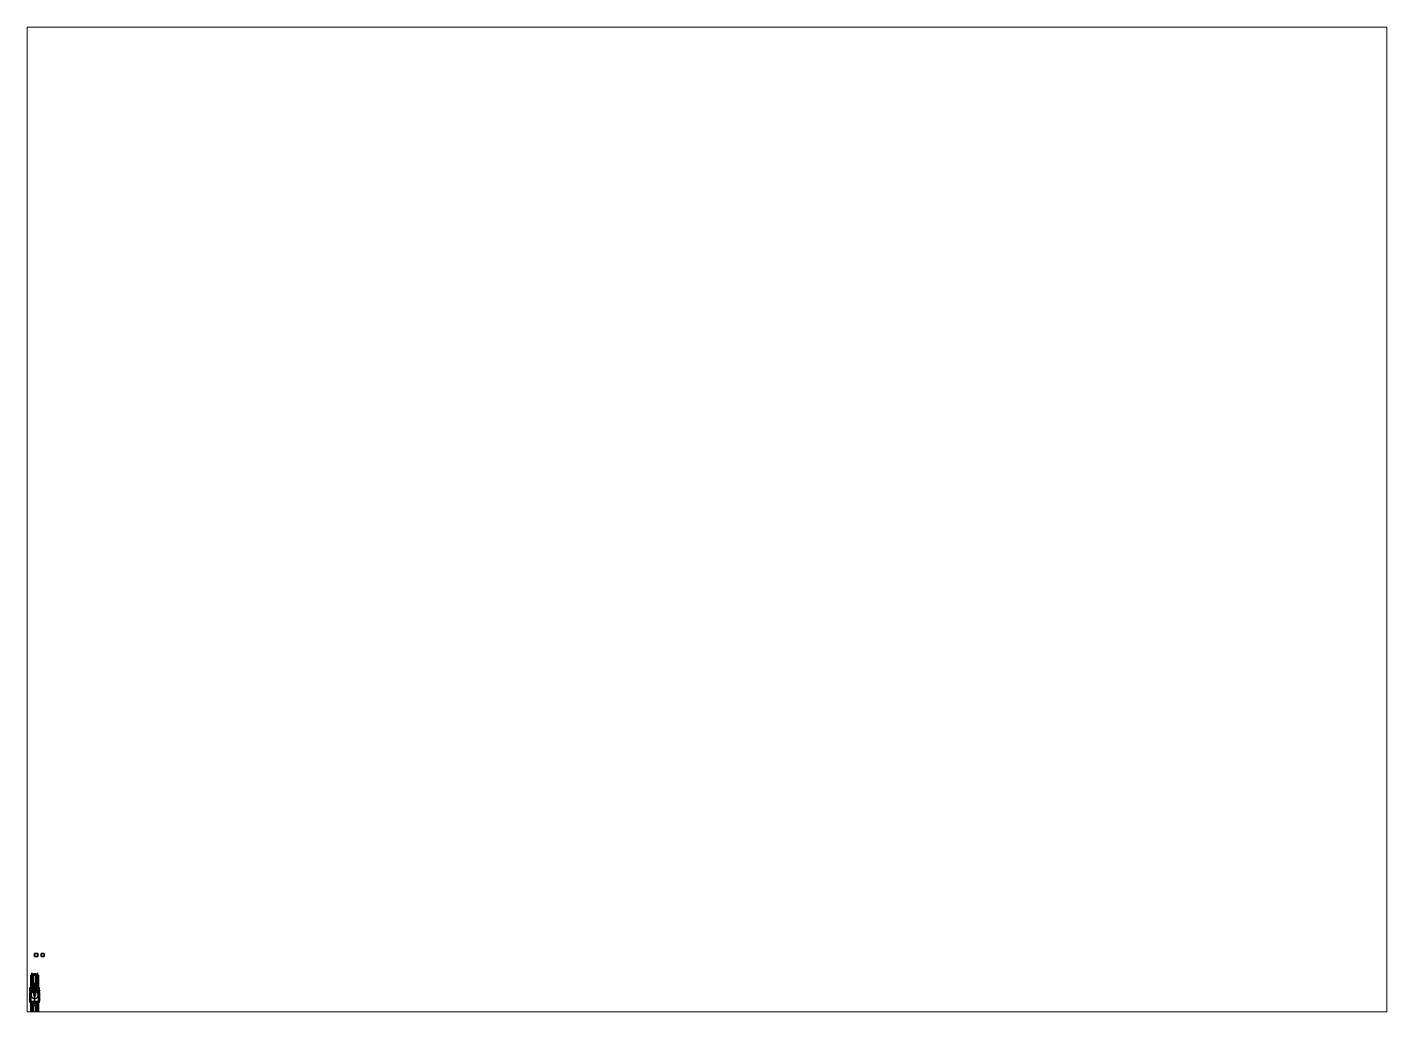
# Paper-space layout 'Layout1' of a CAD drawing. Header units: millimetres. Extents: x 28 to 251, y 20 to 181.
# The model-space entities are those that its viewports show. They can reach past a viewport. Long polylines and large blocks are cut down to what shows.
import ezdxf

# ---------------------------------------------------------------- set-up
doc = ezdxf.new("R2010")
doc.units = ezdxf.units.MM
for name, color, linetype in [('gun', 1, 'Continuous'), ('outrigger', 1, 'Continuous'), ('turret', 2, 'Continuous'), ('wheels', 2, 'Continuous')]:
    doc.layers.add(name, color=color, linetype=linetype)

msp = doc.modelspace()

# ---------------------------------------------------------------- linework, layer by layer
for points in [[(1, 13, 1), (1, 13), (0, 13), (0, 13, 1)], [(1, 13), (1, 12), (0, 12), (0, 13)], [(0, 13), (0, 12), (0, 12, 1), (0, 13, 1)], [(0, 13, 1), (0, 12, 1), (1, 12, 1), (1, 13, 1)], [(1, 12, 1), (1, 12), (1, 13), (1, 13, 1)], [(3, 13), (3, 12), (2, 12), (2, 13)], [(2, 13), (2, 12), (3, 12), (3, 13)], [(0, 12, 1), (0, 12), (1, 12), (1, 12, 1)], [(-1.23, 6.15, 0.87), (-1.23, 3.9, 2.08), (-1.23, 3.9, 2.78), (-1.23, 6.15, 3)], [(-1.23, 6.15, 0.87), (-1.23, 3.33, 1.16), (-1.23, 3.33, 2.08), (-1.23, 3.9, 2.08)], [(-0.41, 6.15, 3), (-0.41, 6.15, 1.16), (-1.23, 6.15, 0.87), (-1.23, 6.15, 3)], [(-1.23, 6.15, 0.87), (-1.23, 2.51, 0.87), (-1.23, 2.1, 1.16), (-1.23, 3.33, 1.16)], [(1.23, 6.15, 0.87), (1.23, 2.51, 0.87), (-1.23, 2.51, 0.87), (-1.23, 6.15, 0.87)], [(0.41, 6.15, 1.16), (1.23, 6.15, 0.87), (-1.23, 6.15, 0.87), (-0.41, 6.15, 1.16)], [(-1.15, 6.15, 3.09), (-1.23, 6.15, 3), (-1.23, 2.65, 3), (-1.15, 2.65, 3.09)], [(-1.23, 3.9, 2.78), (-1.23, 3.33, 2.78), (-1.23, 2.65, 3), (-1.23, 6.15, 3)], [(1.15, 6.15, 3.09), (1.23, 6.15, 3), (-1.23, 6.15, 3), (-1.15, 6.15, 3.09)], [(-1.2, 3.9, 2.78), (-1.2, 3.9, 2.08), (-1.2, 6.12, 2.08), (-1.2, 6.12, 3)], [(-1.2, 2.65, 3), (-1.2, 3.33, 2.78), (-1.2, 3.9, 2.78), (-1.2, 6.12, 3)], [(-1.2, 6.12, 2.08), (-1.2, 3.9, 2.08), (-0.41, 3.33, 2.08), (-0.41, 6.12, 2.08)], [(-1.2, 6.12, 2.08), (-0.41, 6.12, 2.08), (-0.41, 6.12, 3), (-1.2, 6.12, 3)], [(-1.15, 2.65, 3.09), (-1.02, 2.65, 3.15), (-1.02, 6.15, 3.15), (-1.15, 6.15, 3.09)], [(-1.15, 6.15, 3.09), (-1.02, 6.15, 3.15), (1.02, 6.15, 3.15), (1.15, 6.15, 3.09)], [(-1.01, 6.7, 1.18), (-1.07, 6.7, 1.04), (-1.07, 6.66, 1.04), (-1.01, 6.66, 1.18)], [(-0.73, 6.7, 1.18), (-1.07, 6.7, 1.04), (-1.01, 6.7, 1.18), (-0.87, 6.7, 1.24)], [(-0.67, 6.7, 1.04), (-1.01, 6.7, 0.9), (-1.07, 6.7, 1.04), (-0.73, 6.7, 1.18)], [(-1.07, 6.7, 1.04), (-1.01, 6.7, 0.9), (-1.01, 6.66, 0.9), (-1.07, 6.66, 1.04)], [(-0.67, 6.66, 1.04), (-1.01, 6.66, 1.18), (-1.07, 6.66, 1.04), (-0.73, 6.66, 0.9)], [(-0.73, 6.66, 0.9), (-1.07, 6.66, 1.04), (-1.01, 6.66, 0.9), (-0.87, 6.66, 0.84)], [(-0.41, 6.15, 3.2), (-1.02, 6.15, 3.15), (-1.02, 2.65, 3.15), (-0.41, 2.65, 3.2)], [(0.41, 6.15, 3.2), (1.02, 6.15, 3.15), (-1.02, 6.15, 3.15), (-0.41, 6.15, 3.2)], [(-0.73, 6.7, 0.9), (-0.87, 6.7, 0.84), (-1.01, 6.7, 0.9), (-0.67, 6.7, 1.04)], [(-1.01, 6.7, 0.9), (-0.87, 6.7, 0.84), (-0.87, 6.66, 0.84), (-1.01, 6.66, 0.9)], [(-0.87, 6.7, 1.24), (-1.01, 6.7, 1.18), (-1.01, 6.66, 1.18), (-0.87, 6.66, 1.24)], [(-0.73, 6.66, 1.18), (-0.87, 6.66, 1.24), (-1.01, 6.66, 1.18), (-0.67, 6.66, 1.04)], [(-0.98, 6.15, 1.04), (-0.95, 6.15, 1.12), (-0.91, 6.5, 1.08), (-0.93, 6.5, 1.04)], [(-0.95, 6.15, 0.96), (-0.98, 6.15, 1.04), (-0.93, 6.5, 1.04), (-0.91, 6.5, 1)], [(-0.87, 6.15, 0.93), (-0.95, 6.15, 0.96), (-0.91, 6.5, 1), (-0.87, 6.5, 0.98)], [(-0.95, 6.15, 1.12), (-0.87, 6.15, 1.15), (-0.87, 6.5, 1.1), (-0.91, 6.5, 1.08)], [(-0.91, 6.66, 1.08), (-0.93, 6.66, 1.04), (-0.93, 6.5, 1.04), (-0.91, 6.5, 1.08)], [(-0.93, 6.66, 1.04), (-0.91, 6.66, 1), (-0.91, 6.5, 1), (-0.93, 6.5, 1.04)], [(-0.91, 6.66, 1), (-0.87, 6.66, 0.98), (-0.87, 6.5, 0.98), (-0.91, 6.5, 1)], [(-0.87, 6.66, 1.1), (-0.91, 6.66, 1.08), (-0.91, 6.5, 1.08), (-0.87, 6.5, 1.1)], [(-0.87, 6.7, 0.84), (-0.73, 6.7, 0.9), (-0.73, 6.66, 0.9), (-0.87, 6.66, 0.84)], [(-0.73, 6.7, 1.18), (-0.87, 6.7, 1.24), (-0.87, 6.66, 1.24), (-0.73, 6.66, 1.18)], [(-0.87, 6.66, 0.98), (-0.83, 6.66, 1), (-0.83, 6.5, 1), (-0.87, 6.5, 0.98)], [(-0.83, 6.66, 1.08), (-0.87, 6.66, 1.1), (-0.87, 6.5, 1.1), (-0.83, 6.5, 1.08)], [(-0.79, 6.15, 0.96), (-0.87, 6.15, 0.93), (-0.87, 6.5, 0.98), (-0.83, 6.5, 1)], [(-0.87, 6.15, 1.15), (-0.79, 6.15, 1.12), (-0.83, 6.5, 1.08), (-0.87, 6.5, 1.1)], [(-0.78, 5.16, 0.65), (-0.78, 5.16, 0.37), (-0.87, 5.16, 0.37), (-0.87, 5.16, 0.65)], [(-0.87, 5.16, 0.37), (-0.87, 4.9, 0.37), (-0.87, 4.9, 0.65), (-0.87, 5.16, 0.65)], [(-0.78, 5.16, 0.37), (-0.78, 4.9, 0.37), (-0.87, 4.9, 0.37), (-0.87, 5.16, 0.37)], [(-0.87, 5.16, 0.65), (-0.87, 4.9, 0.65), (-0.78, 4.9, 0.65), (-0.78, 5.16, 0.65)], [(-0.87, 4.9, 0.65), (-0.87, 4.9, 0.37), (-0.78, 4.9, 0.37), (-0.78, 4.9, 0.65)], [(-0.81, 6.66, 1.04), (-0.83, 6.66, 1.08), (-0.83, 6.5, 1.08), (-0.81, 6.5, 1.04)], [(-0.83, 6.66, 1), (-0.81, 6.66, 1.04), (-0.81, 6.5, 1.04), (-0.83, 6.5, 1)], [(-0.79, 6.15, 1.12), (-0.76, 6.15, 1.04), (-0.81, 6.5, 1.04), (-0.83, 6.5, 1.08)], [(-0.76, 6.15, 1.04), (-0.79, 6.15, 0.96), (-0.83, 6.5, 1), (-0.81, 6.5, 1.04)], [(-0.78, 5.72, 0.79), (-0.78, 5.66, 0.64), (-0.78, 5.61, 0.79), (-0.78, 5.72, 0.79)], [(-0.78, 5.72, 0.43), (-0.78, 5.67, 0.38), (-0.78, 5.66, 0.64), (-0.78, 5.72, 0.79)], [(-0.73, 5.72, 0.79), (-0.73, 5.72, 0.43), (-0.78, 5.72, 0.43), (-0.78, 5.72, 0.79)], [(-0.73, 5.72, 0.43), (-0.73, 5.67, 0.38), (-0.78, 5.67, 0.38), (-0.78, 5.72, 0.43)], [(-0.78, 5.72, 0.79), (-0.78, 5.61, 0.79), (-0.73, 5.61, 0.79), (-0.73, 5.72, 0.79)], [(-0.73, 5.67, 0.38), (-0.73, 5.47, 0.38), (-0.78, 5.47, 0.38), (-0.78, 5.67, 0.38)], [(-0.78, 5.67, 0.38), (-0.78, 5.47, 0.38), (-0.78, 5.47, 0.46), (-0.78, 5.66, 0.64)], [(-0.78, 5.66, 0.64), (-0.78, 5.48, 0.6), (-0.78, 5.48, 0.6), (-0.78, 5.61, 0.79)], [(-0.73, 5.66, 0.64), (-0.73, 5.48, 0.6), (-0.78, 5.48, 0.6), (-0.78, 5.66, 0.64)], [(-0.78, 5.66, 0.64), (-0.78, 5.47, 0.46), (-0.73, 5.47, 0.46), (-0.73, 5.66, 0.64)], [(-0.78, 5.48, 0.6), (-0.78, 5.31, 0.37), (-0.78, 5.31, 0.83), (-0.78, 5.61, 0.79)], [(-0.78, 5.61, 0.79), (-0.78, 5.31, 0.83), (-0.73, 5.31, 0.83), (-0.73, 5.61, 0.79)], [(-0.73, 5.48, 0.6), (-0.73, 5.31, 0.37), (-0.78, 5.31, 0.37), (-0.78, 5.48, 0.6)], [(-0.78, 5.47, 0.46), (-0.78, 5.47, 0.38), (-0.73, 5.47, 0.38), (-0.73, 5.47, 0.46)], [(-0.78, 5.31, 0.37), (-0.78, 3.05, 0.37), (-0.78, 3.05, 0.83), (-0.78, 5.31, 0.83)], [(-0.73, 5.22, 0.37), (-0.73, 5.14, 0.25), (-0.78, 5.14, 0.25), (-0.78, 5.22, 0.37)], [(-0.78, 5.14, 0.25), (-0.78, 4.93, 0.25), (-0.78, 4.83, 0.37), (-0.78, 5.22, 0.37)], [(-0.73, 5.14, 0.25), (-0.73, 4.93, 0.25), (-0.78, 4.93, 0.25), (-0.78, 5.14, 0.25)], [(-0.78, 4.83, 0.37), (-0.78, 4.93, 0.25), (-0.73, 4.93, 0.25), (-0.73, 4.83, 0.37)], [(-0.67, 6.7, 1.04), (-0.73, 6.7, 1.18), (-0.73, 6.66, 1.18), (-0.67, 6.66, 1.04)], [(-0.73, 6.7, 0.9), (-0.67, 6.7, 1.04), (-0.67, 6.66, 1.04), (-0.73, 6.66, 0.9)], [(-0.73, 5.61, 0.79), (-0.73, 5.66, 0.64), (-0.73, 5.72, 0.79)], [(-0.73, 5.66, 0.64), (-0.73, 5.67, 0.38), (-0.73, 5.72, 0.43), (-0.73, 5.72, 0.79)], [(-0.73, 5.47, 0.46), (-0.73, 5.47, 0.38), (-0.73, 5.67, 0.38), (-0.73, 5.66, 0.64)], [(-0.73, 5.48, 0.6), (-0.73, 5.48, 0.6), (-0.73, 5.66, 0.64), (-0.73, 5.61, 0.79)], [(-0.73, 5.31, 0.83), (-0.73, 5.31, 0.37), (-0.73, 5.48, 0.6), (-0.73, 5.61, 0.79)], [(-0.73, 3.05, 0.83), (-0.73, 3.05, 0.37), (-0.73, 5.31, 0.37), (-0.73, 5.31, 0.83)], [(-0.73, 4.83, 0.37), (-0.73, 4.93, 0.25), (-0.73, 5.14, 0.25), (-0.73, 5.22, 0.37)], [(-0.47, 6.25, 1.26), (-0.49, 6.23, 1.28), (-0.49, 6.23, 2.26), (-0.47, 6.25, 2.28)], [(-0.47, 6.15, 1.26), (-0.49, 6.15, 1.28), (-0.49, 6.23, 1.28), (-0.47, 6.25, 1.26)], [(-0.49, 6.15, 2.26), (-0.47, 6.15, 2.28), (-0.47, 6.25, 2.28), (-0.49, 6.23, 2.26)], [(-0.49, 6.23, 1.28), (-0.47, 6.21, 1.3), (-0.47, 6.21, 2.24), (-0.49, 6.23, 2.26)], [(-0.49, 6.15, 1.28), (-0.47, 6.15, 1.3), (-0.47, 6.21, 1.3), (-0.49, 6.23, 1.28)], [(-0.47, 6.15, 2.24), (-0.49, 6.15, 2.26), (-0.49, 6.23, 2.26), (-0.47, 6.21, 2.24)], [(-0.45, 6.23, 1.28), (-0.47, 6.25, 1.26), (-0.47, 6.25, 2.28), (-0.45, 6.23, 2.26)], [(-0.45, 6.15, 1.28), (-0.47, 6.15, 1.26), (-0.47, 6.25, 1.26), (-0.45, 6.23, 1.28)], [(-0.47, 6.15, 2.28), (-0.45, 6.15, 2.26), (-0.45, 6.23, 2.26), (-0.47, 6.25, 2.28)], [(-0.47, 6.21, 1.3), (-0.45, 6.23, 1.28), (-0.45, 6.23, 2.26), (-0.47, 6.21, 2.24)], [(-0.47, 6.15, 1.3), (-0.45, 6.15, 1.28), (-0.45, 6.23, 1.28), (-0.47, 6.21, 1.3)], [(-0.45, 6.15, 2.26), (-0.47, 6.15, 2.24), (-0.47, 6.21, 2.24), (-0.45, 6.23, 2.26)], [(-0.41, 6.64, 1.1), (-0.41, 6.15, 1.1), (-0.41, 6.15, 1.16), (-0.41, 6.64, 1.16)], [(-0.41, 6.64, 1.16), (-0.41, 6.15, 1.16), (0.41, 6.15, 1.16), (0.41, 6.64, 1.16)], [(0.41, 6.64, 1.16), (0.41, 6.64, 1.1), (-0.41, 6.64, 1.1), (-0.41, 6.64, 1.16)], [(0.41, 6.64, 1.1), (0.41, 6.15, 1.1), (-0.41, 6.15, 1.1), (-0.41, 6.64, 1.1)], [(-0.41, 6.12, 3), (-0.41, 6.12, 2.08), (-0.41, 6.15, 1.16), (-0.41, 6.15, 3)], [(-0.41, 3.33, 2.08), (-0.41, 3.33, 1.16), (-0.41, 6.15, 1.16), (-0.41, 6.12, 2.08)], [(-0.41, 6.15, 1.16), (-0.41, 3.33, 1.16), (0.41, 3.33, 1.16), (0.41, 6.15, 1.16)], [(-0.41, 2.65, 3.2), (0.41, 2.65, 3.2), (0.41, 6.15, 3.2), (-0.41, 6.15, 3.2)], [(0.41, 6.15, 1.16), (0.41, 6.15, 1.1), (0.41, 6.64, 1.1), (0.41, 6.64, 1.16)], [(0.41, 2.65, 3.2), (1.02, 2.65, 3.15), (1.02, 6.15, 3.15), (0.41, 6.15, 3.2)], [(0.41, 6.15, 3), (0.41, 6.15, 1.16), (0.41, 6.12, 2.08), (0.41, 6.12, 3)], [(0.41, 6.15, 1.16), (0.41, 3.33, 1.16), (0.41, 3.33, 2.08), (0.41, 6.12, 2.08)], [(1.23, 6.15, 3), (1.23, 6.15, 0.87), (0.41, 6.15, 1.16), (0.41, 6.15, 3)], [(0.41, 6.12, 2.08), (0.41, 3.33, 2.08), (1.2, 3.9, 2.08), (1.2, 6.12, 2.08)], [(0.41, 6.12, 2.08), (1.2, 6.12, 2.08), (1.2, 6.12, 3), (0.41, 6.12, 3)], [(0.47, 6.25, 1.26), (0.45, 6.23, 1.28), (0.45, 6.23, 2.26), (0.47, 6.25, 2.28)], [(0.47, 6.15, 1.26), (0.45, 6.15, 1.28), (0.45, 6.23, 1.28), (0.47, 6.25, 1.26)], [(0.45, 6.15, 2.26), (0.47, 6.15, 2.28), (0.47, 6.25, 2.28), (0.45, 6.23, 2.26)], [(0.45, 6.23, 1.28), (0.47, 6.21, 1.3), (0.47, 6.21, 2.24), (0.45, 6.23, 2.26)], [(0.45, 6.15, 1.28), (0.47, 6.15, 1.3), (0.47, 6.21, 1.3), (0.45, 6.23, 1.28)], [(0.47, 6.15, 2.24), (0.45, 6.15, 2.26), (0.45, 6.23, 2.26), (0.47, 6.21, 2.24)], [(0.49, 6.23, 1.28), (0.47, 6.25, 1.26), (0.47, 6.25, 2.28), (0.49, 6.23, 2.26)], [(0.49, 6.15, 1.28), (0.47, 6.15, 1.26), (0.47, 6.25, 1.26), (0.49, 6.23, 1.28)], [(0.47, 6.15, 2.28), (0.49, 6.15, 2.26), (0.49, 6.23, 2.26), (0.47, 6.25, 2.28)], [(0.47, 6.21, 1.3), (0.49, 6.23, 1.28), (0.49, 6.23, 2.26), (0.47, 6.21, 2.24)], [(0.47, 6.15, 1.3), (0.49, 6.15, 1.28), (0.49, 6.23, 1.28), (0.47, 6.21, 1.3)], [(0.49, 6.15, 2.26), (0.47, 6.15, 2.24), (0.47, 6.21, 2.24), (0.49, 6.23, 2.26)], [(0.73, 6.7, 1.18), (0.67, 6.7, 1.04), (0.67, 6.66, 1.04), (0.73, 6.66, 1.18)], [(1.01, 6.7, 1.18), (0.67, 6.7, 1.04), (0.73, 6.7, 1.18), (0.87, 6.7, 1.24)], [(1.07, 6.7, 1.04), (0.73, 6.7, 0.9), (0.67, 6.7, 1.04), (1.01, 6.7, 1.18)], [(0.67, 6.7, 1.04), (0.73, 6.7, 0.9), (0.73, 6.66, 0.9), (0.67, 6.66, 1.04)], [(1.07, 6.66, 1.04), (0.73, 6.66, 1.18), (0.67, 6.66, 1.04), (1.01, 6.66, 0.9)], [(1.01, 6.66, 0.9), (0.67, 6.66, 1.04), (0.73, 6.66, 0.9), (0.87, 6.66, 0.84)], [(0.73, 6.7, 0.9), (0.87, 6.7, 0.84), (0.87, 6.66, 0.84), (0.73, 6.66, 0.9)], [(1.01, 6.7, 0.9), (0.87, 6.7, 0.84), (0.73, 6.7, 0.9), (1.07, 6.7, 1.04)], [(0.87, 6.7, 1.24), (0.73, 6.7, 1.18), (0.73, 6.66, 1.18), (0.87, 6.66, 1.24)], [(1.01, 6.66, 1.18), (0.87, 6.66, 1.24), (0.73, 6.66, 1.18), (1.07, 6.66, 1.04)], [(0.78, 5.72, 0.79), (0.78, 5.72, 0.43), (0.73, 5.72, 0.43), (0.73, 5.72, 0.79)], [(0.73, 5.72, 0.79), (0.73, 5.66, 0.64), (0.73, 5.61, 0.79), (0.73, 5.72, 0.79)], [(0.73, 5.72, 0.43), (0.73, 5.67, 0.38), (0.73, 5.66, 0.64), (0.73, 5.72, 0.79)], [(0.78, 5.72, 0.43), (0.78, 5.67, 0.38), (0.73, 5.67, 0.38), (0.73, 5.72, 0.43)], [(0.73, 5.72, 0.79), (0.73, 5.61, 0.79), (0.78, 5.61, 0.79), (0.78, 5.72, 0.79)], [(0.73, 5.67, 0.38), (0.73, 5.47, 0.38), (0.73, 5.47, 0.46), (0.73, 5.66, 0.64)], [(0.78, 5.67, 0.38), (0.78, 5.47, 0.38), (0.73, 5.47, 0.38), (0.73, 5.67, 0.38)], [(0.73, 5.66, 0.64), (0.73, 5.48, 0.6), (0.73, 5.48, 0.6), (0.73, 5.61, 0.79)], [(0.78, 5.66, 0.64), (0.78, 5.48, 0.6), (0.73, 5.48, 0.6), (0.73, 5.66, 0.64)], [(0.73, 5.66, 0.64), (0.73, 5.47, 0.46), (0.78, 5.47, 0.46), (0.78, 5.66, 0.64)], [(0.73, 5.48, 0.6), (0.73, 5.31, 0.37), (0.73, 5.31, 0.83), (0.73, 5.61, 0.79)], [(0.73, 5.61, 0.79), (0.73, 5.31, 0.83), (0.78, 5.31, 0.83), (0.78, 5.61, 0.79)], [(0.78, 5.48, 0.6), (0.78, 5.31, 0.37), (0.73, 5.31, 0.37), (0.73, 5.48, 0.6)], [(0.73, 5.47, 0.46), (0.73, 5.47, 0.38), (0.78, 5.47, 0.38), (0.78, 5.47, 0.46)], [(0.73, 5.31, 0.83), (0.73, 5.31, 0.37), (0.73, 3.05, 0.37), (0.73, 3.05, 0.83)], [(0.73, 5.14, 0.25), (0.73, 4.93, 0.25), (0.73, 4.83, 0.37), (0.73, 5.22, 0.37)], [(0.78, 5.22, 0.37), (0.78, 5.14, 0.25), (0.73, 5.14, 0.25), (0.73, 5.22, 0.37)], [(0.78, 5.14, 0.25), (0.78, 4.93, 0.25), (0.73, 4.93, 0.25), (0.73, 5.14, 0.25)], [(0.73, 4.83, 0.37), (0.73, 4.93, 0.25), (0.78, 4.93, 0.25), (0.78, 4.83, 0.37)], [(0.76, 6.15, 1.04), (0.79, 6.15, 1.12), (0.83, 6.5, 1.08), (0.81, 6.5, 1.04)], [(0.79, 6.15, 0.96), (0.76, 6.15, 1.04), (0.81, 6.5, 1.04), (0.83, 6.5, 1)], [(0.78, 5.61, 0.79), (0.78, 5.66, 0.64), (0.78, 5.72, 0.79)], [(0.78, 5.66, 0.64), (0.78, 5.67, 0.38), (0.78, 5.72, 0.43), (0.78, 5.72, 0.79)], [(0.78, 5.47, 0.46), (0.78, 5.47, 0.38), (0.78, 5.67, 0.38), (0.78, 5.66, 0.64)], [(0.78, 5.48, 0.6), (0.78, 5.48, 0.6), (0.78, 5.66, 0.64), (0.78, 5.61, 0.79)], [(0.78, 5.31, 0.83), (0.78, 5.31, 0.37), (0.78, 5.48, 0.6), (0.78, 5.61, 0.79)], [(0.78, 3.05, 0.37), (0.78, 5.31, 0.37), (0.78, 5.31, 0.83), (0.78, 3.05, 0.83)], [(0.78, 4.83, 0.37), (0.78, 4.93, 0.25), (0.78, 5.14, 0.25), (0.78, 5.22, 0.37)], [(0.87, 5.16, 0.65), (0.87, 5.16, 0.37), (0.78, 5.16, 0.37), (0.78, 5.16, 0.65)], [(0.78, 4.9, 0.37), (0.78, 5.16, 0.37), (0.87, 5.16, 0.37), (0.87, 4.9, 0.37)], [(0.87, 4.9, 0.65), (0.87, 5.16, 0.65), (0.78, 5.16, 0.65), (0.78, 4.9, 0.65)], [(0.78, 4.9, 0.65), (0.78, 4.9, 0.37), (0.87, 4.9, 0.37), (0.87, 4.9, 0.65)], [(0.87, 6.15, 0.93), (0.79, 6.15, 0.96), (0.83, 6.5, 1), (0.87, 6.5, 0.98)], [(0.79, 6.15, 1.12), (0.87, 6.15, 1.15), (0.87, 6.5, 1.1), (0.83, 6.5, 1.08)], [(0.83, 6.66, 1.08), (0.81, 6.66, 1.04), (0.81, 6.5, 1.04), (0.83, 6.5, 1.08)], [(0.81, 6.66, 1.04), (0.83, 6.66, 1), (0.83, 6.5, 1), (0.81, 6.5, 1.04)], [(0.83, 6.66, 1), (0.87, 6.66, 0.98), (0.87, 6.5, 0.98), (0.83, 6.5, 1)], [(0.87, 6.66, 1.1), (0.83, 6.66, 1.08), (0.83, 6.5, 1.08), (0.87, 6.5, 1.1)], [(0.87, 6.7, 0.84), (1.01, 6.7, 0.9), (1.01, 6.66, 0.9), (0.87, 6.66, 0.84)], [(1.01, 6.7, 1.18), (0.87, 6.7, 1.24), (0.87, 6.66, 1.24), (1.01, 6.66, 1.18)], [(0.87, 6.66, 0.98), (0.91, 6.66, 1), (0.91, 6.5, 1), (0.87, 6.5, 0.98)], [(0.91, 6.66, 1.08), (0.87, 6.66, 1.1), (0.87, 6.5, 1.1), (0.91, 6.5, 1.08)], [(0.95, 6.15, 0.96), (0.87, 6.15, 0.93), (0.87, 6.5, 0.98), (0.91, 6.5, 1)], [(0.87, 6.15, 1.15), (0.95, 6.15, 1.12), (0.91, 6.5, 1.08), (0.87, 6.5, 1.1)], [(0.87, 4.9, 0.37), (0.87, 5.16, 0.37), (0.87, 5.16, 0.65), (0.87, 4.9, 0.65)], [(0.93, 6.66, 1.04), (0.91, 6.66, 1.08), (0.91, 6.5, 1.08), (0.93, 6.5, 1.04)], [(0.91, 6.66, 1), (0.93, 6.66, 1.04), (0.93, 6.5, 1.04), (0.91, 6.5, 1)], [(0.95, 6.15, 1.12), (0.98, 6.15, 1.04), (0.93, 6.5, 1.04), (0.91, 6.5, 1.08)], [(0.98, 6.15, 1.04), (0.95, 6.15, 0.96), (0.91, 6.5, 1), (0.93, 6.5, 1.04)], [(1.07, 6.7, 1.04), (1.01, 6.7, 1.18), (1.01, 6.66, 1.18), (1.07, 6.66, 1.04)], [(1.01, 6.7, 0.9), (1.07, 6.7, 1.04), (1.07, 6.66, 1.04), (1.01, 6.66, 0.9)], [(1.15, 6.15, 3.09), (1.02, 6.15, 3.15), (1.02, 2.65, 3.15), (1.15, 2.65, 3.09)], [(1.15, 2.65, 3.09), (1.23, 2.65, 3), (1.23, 6.15, 3), (1.15, 6.15, 3.09)], [(1.2, 6.12, 2.08), (1.2, 3.9, 2.08), (1.2, 3.9, 2.78), (1.2, 6.12, 3)], [(1.2, 3.9, 2.78), (1.2, 3.33, 2.78), (1.2, 2.65, 3), (1.2, 6.12, 3)], [(1.23, 3.9, 2.78), (1.23, 3.9, 2.08), (1.23, 6.15, 0.87), (1.23, 6.15, 3)], [(1.23, 3.33, 2.08), (1.23, 3.33, 1.16), (1.23, 6.15, 0.87), (1.23, 3.9, 2.08)], [(1.23, 2.1, 1.16), (1.23, 2.51, 0.87), (1.23, 6.15, 0.87), (1.23, 3.33, 1.16)], [(1.23, 2.65, 3), (1.23, 3.33, 2.78), (1.23, 3.9, 2.78), (1.23, 6.15, 3)], [(-1.45, 2.32, 1), (-1.49, 2.23, 1), (-1.49, 2.23, 1.1), (-1.45, 2.32, 1.1)], [(-1.49, 2.23, 1.1), (-1.49, 2.23, 1.1), (-1.45, 2.14, 1.1), (-1.45, 2.32, 1.1)], [(-1.49, 2.23, 1), (-1.45, 2.14, 1), (-1.45, 2.14, 1.1), (-1.49, 2.23, 1.1)], [(-1.43, 2.3, 0.43), (-1.46, 2.23, 0.43), (-1.46, 2.23, 0.51), (-1.43, 2.3, 0.51)], [(-1.46, 2.23, 0.43), (-1.43, 2.16, 0.43), (-1.43, 2.16, 0.51), (-1.46, 2.23, 0.51)], [(-1.36, 2.36, 1), (-1.45, 2.32, 1), (-1.45, 2.32, 1.1), (-1.36, 2.36, 1.1)], [(-1.45, 2.32, 1.1), (-1.45, 2.14, 1.1), (-1.36, 2.1, 1.1), (-1.36, 2.36, 1.1)], [(-1.45, 2.14, 1), (-1.36, 2.1, 1), (-1.36, 2.1, 1.1), (-1.45, 2.14, 1.1)], [(-1.36, 2.33, 0.43), (-1.43, 2.3, 0.43), (-1.43, 2.3, 0.51), (-1.36, 2.33, 0.51)], [(-1.43, 2.16, 0.43), (-1.36, 2.13, 0.43), (-1.36, 2.13, 0.51), (-1.43, 2.16, 0.51)], [(-1.23, 2.36, 1.1), (-1.23, 2.36, 1), (-1.36, 2.36, 1), (-1.36, 2.36, 1.1)], [(-1.36, 2.36, 1.1), (-1.36, 2.1, 1.1), (-1.23, 2.1, 1.1), (-1.23, 2.36, 1.1)], [(-1.23, 2.33, 0.51), (-1.36, 2.33, 0.51), (-1.36, 2.13, 0.51), (-1.23, 2.13, 0.51)], [(-1.23, 2.33, 0.43), (-1.36, 2.33, 0.43), (-1.36, 2.33, 0.51), (-1.23, 2.33, 0.51)], [(-1.36, 2.13, 0.43), (-1.23, 2.13, 0.43), (-1.23, 2.13, 0.51), (-1.36, 2.13, 0.51)], [(-1.36, 2.1, 1.1), (-1.36, 2.1, 1), (-1.23, 2.1, 1), (-1.23, 2.1, 1.1)], [(-1.23, 3.9, 2.78), (-1.23, 3.9, 2.08), (-1.2, 3.9, 2.08), (-1.2, 3.9, 2.78)], [(-1.23, 3.9, 2.08), (-1.23, 3.33, 2.08), (-0.41, 3.33, 2.08), (-1.2, 3.9, 2.08)], [(-1.2, 3.9, 2.78), (-1.2, 3.33, 2.78), (-1.23, 3.33, 2.78), (-1.23, 3.9, 2.78)], [(-1.23, 3.33, 2.08), (-1.23, 3.33, 1.16), (-0.41, 3.33, 1.16), (-0.41, 3.33, 2.08)], [(-1.23, 3.33, 1.16), (-1.23, 2.1, 1.16), (1.23, 2.1, 1.16), (1.23, 3.33, 1.16)], [(-1.23, 2.65, 3), (-1.23, 3.33, 2.78), (-1.2, 3.33, 2.78), (-1.2, 2.65, 3)], [(-1.23, 2.65, 3), (1.23, 2.65, 3), (1.15, 2.65, 3.09), (-1.15, 2.65, 3.09)], [(1.23, 2.51, 0.87), (1.23, 2.44, 0.36), (-1.23, 2.44, 0.36), (-1.23, 2.51, 0.87)], [(-1.23, 2.51, 0.87), (-1.23, 2.44, 0.36), (-1.23, 1.99, 0.96), (-1.23, 2.1, 1.16)], [(-1.23, 1.99, 0.96), (-1.23, 2.44, 0.36), (-1.23, -2.44, 0.36), (-1.23, -1.99, 0.96)], [(-1.23, -2.44, 0.36), (-1.23, 2.44, 0.36), (1.23, 2.44, 0.36), (1.23, -2.44, 0.36)], [(-1.23, 2.1, 1.16), (-1.23, 1.99, 0.96), (1.23, 1.99, 0.96), (1.23, 2.1, 1.16)], [(1.23, -1.99, 0.96), (1.23, 1.99, 0.96), (-1.23, 1.99, 0.96), (-1.23, -1.99, 0.96)], [(1.02, 2.65, 3.15), (-1.02, 2.65, 3.15), (-1.15, 2.65, 3.09), (1.15, 2.65, 3.09)], [(-0.96, 0.55, 0.96), (-1.11, 0, 0.96), (-1.11, 0, 1.06), (-0.96, 0.55, 1.06)], [(-1.11, 0, 0.96), (-0.96, -0.56, 0.96), (-0.96, -0.56, 1.06), (-1.11, 0, 1.06)], [(-1.02, 2.65, 3.15), (1.02, 2.65, 3.15), (0.41, 2.65, 3.2), (-0.41, 2.65, 3.2)], [(-0.56, 0.96, 0.96), (-0.96, 0.55, 0.96), (-0.96, 0.55, 1.06), (-0.56, 0.96, 1.06)], [(-0.78, 3.46, 0.65), (-0.78, 3.46, 0.37), (-0.87, 3.46, 0.37), (-0.87, 3.46, 0.65)], [(-0.87, 3.46, 0.37), (-0.87, 3.2, 0.37), (-0.87, 3.2, 0.65), (-0.87, 3.46, 0.65)], [(-0.78, 3.46, 0.37), (-0.78, 3.2, 0.37), (-0.87, 3.2, 0.37), (-0.87, 3.46, 0.37)], [(-0.87, 3.46, 0.65), (-0.87, 3.2, 0.65), (-0.78, 3.2, 0.65), (-0.78, 3.46, 0.65)], [(-0.87, 3.2, 0.65), (-0.87, 3.2, 0.37), (-0.78, 3.2, 0.37), (-0.78, 3.2, 0.65)], [(-0.73, 3.53, 0.37), (-0.73, 3.43, 0.25), (-0.78, 3.43, 0.25), (-0.78, 3.53, 0.37)], [(-0.78, 3.53, 0.37), (-0.78, 3.43, 0.25), (-0.78, 3.22, 0.25), (-0.78, 3.14, 0.37)], [(-0.78, 3.22, 0.25), (-0.78, 3.43, 0.25), (-0.73, 3.43, 0.25), (-0.73, 3.22, 0.25)], [(-0.78, 3.14, 0.37), (-0.78, 3.22, 0.25), (-0.73, 3.22, 0.25), (-0.73, 3.14, 0.37)], [(-0.78, 3.05, 0.83), (-0.78, 3.05, 0.37), (-0.78, 2.88, 0.6), (-0.78, 2.75, 0.79)], [(-0.78, 2.88, 0.6), (-0.78, 3.05, 0.37), (-0.73, 3.05, 0.37), (-0.73, 2.88, 0.6)], [(-0.73, 2.75, 0.79), (-0.73, 3.05, 0.83), (-0.78, 3.05, 0.83), (-0.78, 2.75, 0.79)], [(-0.78, 2.69, 0.38), (-0.78, 2.89, 0.38), (-0.73, 2.89, 0.38), (-0.73, 2.69, 0.38)], [(-0.73, 2.7, 0.64), (-0.73, 2.89, 0.46), (-0.78, 2.89, 0.46), (-0.78, 2.7, 0.64)], [(-0.73, 2.89, 0.46), (-0.73, 2.89, 0.38), (-0.78, 2.89, 0.38), (-0.78, 2.89, 0.46)], [(-0.78, 2.89, 0.46), (-0.78, 2.89, 0.38), (-0.78, 2.69, 0.38), (-0.78, 2.7, 0.64)], [(-0.78, 2.88, 0.6), (-0.78, 2.88, 0.6), (-0.78, 2.7, 0.64), (-0.78, 2.75, 0.79)], [(-0.78, 2.7, 0.64), (-0.78, 2.88, 0.6), (-0.73, 2.88, 0.6), (-0.73, 2.7, 0.64)], [(-0.78, 2.75, 0.79), (-0.78, 2.7, 0.64), (-0.78, 2.64, 0.79)], [(-0.73, 2.64, 0.79), (-0.73, 2.75, 0.79), (-0.78, 2.75, 0.79), (-0.78, 2.64, 0.79)], [(-0.78, 2.7, 0.64), (-0.78, 2.69, 0.38), (-0.78, 2.64, 0.43), (-0.78, 2.64, 0.79)], [(-0.78, 2.64, 0.43), (-0.78, 2.69, 0.38), (-0.73, 2.69, 0.38), (-0.73, 2.64, 0.43)], [(-0.78, 2.64, 0.79), (-0.78, 2.64, 0.43), (-0.73, 2.64, 0.43), (-0.73, 2.64, 0.79)], [(-0.73, 3.22, 0.25), (-0.73, 3.43, 0.25), (-0.73, 3.53, 0.37), (-0.73, 3.14, 0.37)], [(-0.73, 2.88, 0.6), (-0.73, 3.05, 0.37), (-0.73, 3.05, 0.83), (-0.73, 2.75, 0.79)], [(-0.73, 2.69, 0.38), (-0.73, 2.89, 0.38), (-0.73, 2.89, 0.46), (-0.73, 2.7, 0.64)], [(-0.73, 2.7, 0.64), (-0.73, 2.88, 0.6), (-0.73, 2.88, 0.6), (-0.73, 2.75, 0.79)], [(-0.73, 2.64, 0.79), (-0.73, 2.7, 0.64), (-0.73, 2.75, 0.79), (-0.73, 2.64, 0.79)], [(-0.73, 2.64, 0.43), (-0.73, 2.69, 0.38), (-0.73, 2.7, 0.64), (-0.73, 2.64, 0.79)], [(0, 1.11, 0.96), (-0.56, 0.96, 0.96), (-0.56, 0.96, 1.06), (0, 1.11, 1.06)], [(0.55, 0.96, 0.96), (0, 1.11, 0.96), (0, 1.11, 1.06), (0.55, 0.96, 1.06)], [(1.2, 3.9, 2.08), (0.41, 3.33, 2.08), (1.23, 3.33, 2.08), (1.23, 3.9, 2.08)], [(0.41, 3.33, 2.08), (0.41, 3.33, 1.16), (1.23, 3.33, 1.16), (1.23, 3.33, 2.08)], [(0.96, 0.55, 0.96), (0.55, 0.96, 0.96), (0.55, 0.96, 1.06), (0.96, 0.55, 1.06)], [(0.73, 3.53, 0.37), (0.73, 3.43, 0.25), (0.73, 3.22, 0.25), (0.73, 3.14, 0.37)], [(0.78, 3.53, 0.37), (0.78, 3.43, 0.25), (0.73, 3.43, 0.25), (0.73, 3.53, 0.37)], [(0.73, 3.22, 0.25), (0.73, 3.43, 0.25), (0.78, 3.43, 0.25), (0.78, 3.22, 0.25)], [(0.73, 3.14, 0.37), (0.73, 3.22, 0.25), (0.78, 3.22, 0.25), (0.78, 3.14, 0.37)], [(0.73, 3.05, 0.83), (0.73, 3.05, 0.37), (0.73, 2.88, 0.6), (0.73, 2.75, 0.79)], [(0.73, 2.88, 0.6), (0.73, 3.05, 0.37), (0.78, 3.05, 0.37), (0.78, 2.88, 0.6)], [(0.78, 2.75, 0.79), (0.78, 3.05, 0.83), (0.73, 3.05, 0.83), (0.73, 2.75, 0.79)], [(0.73, 2.89, 0.46), (0.73, 2.89, 0.38), (0.73, 2.69, 0.38), (0.73, 2.7, 0.64)], [(0.73, 2.69, 0.38), (0.73, 2.89, 0.38), (0.78, 2.89, 0.38), (0.78, 2.69, 0.38)], [(0.78, 2.7, 0.64), (0.78, 2.89, 0.46), (0.73, 2.89, 0.46), (0.73, 2.7, 0.64)], [(0.78, 2.89, 0.46), (0.78, 2.89, 0.38), (0.73, 2.89, 0.38), (0.73, 2.89, 0.46)], [(0.73, 2.88, 0.6), (0.73, 2.88, 0.6), (0.73, 2.7, 0.64), (0.73, 2.75, 0.79)], [(0.73, 2.7, 0.64), (0.73, 2.88, 0.6), (0.78, 2.88, 0.6), (0.78, 2.7, 0.64)], [(0.73, 2.75, 0.79), (0.73, 2.7, 0.64), (0.73, 2.64, 0.79)], [(0.78, 2.64, 0.79), (0.78, 2.75, 0.79), (0.73, 2.75, 0.79), (0.73, 2.64, 0.79)], [(0.73, 2.7, 0.64), (0.73, 2.69, 0.38), (0.73, 2.64, 0.43), (0.73, 2.64, 0.79)], [(0.73, 2.64, 0.43), (0.73, 2.69, 0.38), (0.78, 2.69, 0.38), (0.78, 2.64, 0.43)], [(0.73, 2.64, 0.79), (0.73, 2.64, 0.43), (0.78, 2.64, 0.43), (0.78, 2.64, 0.79)], [(0.78, 3.22, 0.25), (0.78, 3.43, 0.25), (0.78, 3.53, 0.37), (0.78, 3.14, 0.37)], [(0.87, 3.46, 0.65), (0.87, 3.46, 0.37), (0.78, 3.46, 0.37), (0.78, 3.46, 0.65)], [(0.78, 3.2, 0.37), (0.78, 3.46, 0.37), (0.87, 3.46, 0.37), (0.87, 3.2, 0.37)], [(0.87, 3.2, 0.65), (0.87, 3.46, 0.65), (0.78, 3.46, 0.65), (0.78, 3.2, 0.65)], [(0.78, 3.2, 0.65), (0.78, 3.2, 0.37), (0.87, 3.2, 0.37), (0.87, 3.2, 0.65)], [(0.78, 2.88, 0.6), (0.78, 3.05, 0.37), (0.78, 3.05, 0.83), (0.78, 2.75, 0.79)], [(0.78, 2.69, 0.38), (0.78, 2.89, 0.38), (0.78, 2.89, 0.46), (0.78, 2.7, 0.64)], [(0.78, 2.7, 0.64), (0.78, 2.88, 0.6), (0.78, 2.88, 0.6), (0.78, 2.75, 0.79)], [(0.78, 2.64, 0.79), (0.78, 2.7, 0.64), (0.78, 2.75, 0.79), (0.78, 2.64, 0.79)], [(0.78, 2.64, 0.43), (0.78, 2.69, 0.38), (0.78, 2.7, 0.64), (0.78, 2.64, 0.79)], [(0.87, 3.2, 0.37), (0.87, 3.46, 0.37), (0.87, 3.46, 0.65), (0.87, 3.2, 0.65)], [(1.11, 0, 0.96), (0.96, 0.55, 0.96), (0.96, 0.55, 1.06), (1.11, 0, 1.06)], [(1.2, 3.9, 2.78), (1.2, 3.9, 2.08), (1.23, 3.9, 2.08), (1.23, 3.9, 2.78)], [(1.23, 3.9, 2.78), (1.23, 3.33, 2.78), (1.2, 3.33, 2.78), (1.2, 3.9, 2.78)], [(1.2, 2.65, 3), (1.2, 3.33, 2.78), (1.23, 3.33, 2.78), (1.23, 2.65, 3)], [(1.23, 1.99, 0.96), (1.23, 2.44, 0.36), (1.23, 2.51, 0.87), (1.23, 2.1, 1.16)], [(1.23, -2.44, 0.36), (1.23, 2.44, 0.36), (1.23, 1.99, 0.96), (1.23, -1.99, 0.96)], [(1.36, 2.36, 1.1), (1.36, 2.36, 1), (1.23, 2.36, 1), (1.23, 2.36, 1.1)], [(1.36, 2.1, 1.1), (1.36, 2.36, 1.1), (1.23, 2.36, 1.1), (1.23, 2.1, 1.1)], [(1.36, 2.33, 0.43), (1.23, 2.33, 0.43), (1.23, 2.33, 0.51), (1.36, 2.33, 0.51)], [(1.23, 2.13, 0.51), (1.36, 2.13, 0.51), (1.36, 2.33, 0.51), (1.23, 2.33, 0.51)], [(1.23, 2.13, 0.43), (1.36, 2.13, 0.43), (1.36, 2.13, 0.51), (1.23, 2.13, 0.51)], [(1.23, 2.1, 1.1), (1.23, 2.1, 1), (1.36, 2.1, 1), (1.36, 2.1, 1.1)], [(1.45, 2.32, 1), (1.36, 2.36, 1), (1.36, 2.36, 1.1), (1.45, 2.32, 1.1)], [(1.45, 2.14, 1.1), (1.45, 2.32, 1.1), (1.36, 2.36, 1.1), (1.36, 2.1, 1.1)], [(1.43, 2.3, 0.43), (1.36, 2.33, 0.43), (1.36, 2.33, 0.51), (1.43, 2.3, 0.51)], [(1.36, 2.13, 0.43), (1.43, 2.16, 0.43), (1.43, 2.16, 0.51), (1.36, 2.13, 0.51)], [(1.36, 2.1, 1), (1.45, 2.14, 1), (1.45, 2.14, 1.1), (1.36, 2.1, 1.1)], [(1.46, 2.23, 0.43), (1.43, 2.3, 0.43), (1.43, 2.3, 0.51), (1.46, 2.23, 0.51)], [(1.43, 2.16, 0.43), (1.46, 2.23, 0.43), (1.46, 2.23, 0.51), (1.43, 2.16, 0.51)], [(1.49, 2.23, 1), (1.45, 2.32, 1), (1.45, 2.32, 1.1), (1.49, 2.23, 1.1)], [(1.49, 2.23, 1.1), (1.49, 2.23, 1.1), (1.45, 2.32, 1.1), (1.45, 2.14, 1.1)], [(1.45, 2.14, 1), (1.49, 2.23, 1), (1.49, 2.23, 1.1), (1.45, 2.14, 1.1)], [(-1.45, -2.14, 1), (-1.49, -2.23, 1), (-1.49, -2.23, 1.1), (-1.45, -2.14, 1.1)], [(-1.49, -2.23, 1.1), (-1.49, -2.23, 1.1), (-1.45, -2.32, 1.1), (-1.45, -2.14, 1.1)], [(-1.49, -2.23, 1), (-1.45, -2.32, 1), (-1.45, -2.32, 1.1), (-1.49, -2.23, 1.1)], [(-1.43, -2.16, 0.43), (-1.46, -2.23, 0.43), (-1.46, -2.23, 0.51), (-1.43, -2.16, 0.51)], [(-1.46, -2.23, 0.43), (-1.43, -2.3, 0.43), (-1.43, -2.3, 0.51), (-1.46, -2.23, 0.51)], [(-1.36, -2.1, 1), (-1.45, -2.14, 1), (-1.45, -2.14, 1.1), (-1.36, -2.1, 1.1)], [(-1.45, -2.14, 1.1), (-1.45, -2.32, 1.1), (-1.36, -2.36, 1.1), (-1.36, -2.1, 1.1)], [(-1.45, -2.32, 1), (-1.36, -2.36, 1), (-1.36, -2.36, 1.1), (-1.45, -2.32, 1.1)], [(-1.36, -2.13, 0.43), (-1.43, -2.16, 0.43), (-1.43, -2.16, 0.51), (-1.36, -2.13, 0.51)], [(-1.43, -2.3, 0.43), (-1.36, -2.33, 0.43), (-1.36, -2.33, 0.51), (-1.43, -2.3, 0.51)], [(-1.23, -2.1, 1.1), (-1.23, -2.1, 1), (-1.36, -2.1, 1), (-1.36, -2.1, 1.1)], [(-1.36, -2.1, 1.1), (-1.36, -2.36, 1.1), (-1.23, -2.36, 1.1), (-1.23, -2.1, 1.1)], [(-1.23, -2.13, 0.51), (-1.36, -2.13, 0.51), (-1.36, -2.33, 0.51), (-1.23, -2.33, 0.51)], [(-1.23, -2.13, 0.43), (-1.36, -2.13, 0.43), (-1.36, -2.13, 0.51), (-1.23, -2.13, 0.51)], [(-1.36, -2.33, 0.43), (-1.23, -2.33, 0.43), (-1.23, -2.33, 0.51), (-1.36, -2.33, 0.51)], [(-1.36, -2.36, 1.1), (-1.36, -2.36, 1), (-1.23, -2.36, 1), (-1.23, -2.36, 1.1)], [(-1.23, -1.99, 0.96), (-1.23, -2.44, 0.36), (-1.23, -2.51, 0.87), (-1.23, -2.1, 1.16)], [(1.23, -2.1, 1.16), (1.23, -1.99, 0.96), (-1.23, -1.99, 0.96), (-1.23, -2.1, 1.16)], [(-1.23, -2.1, 1.16), (-1.23, -2.51, 0.87), (-1.23, -6.15, 0.87), (-1.23, -3.33, 1.16)], [(1.23, -3.33, 1.16), (1.23, -2.1, 1.16), (-1.23, -2.1, 1.16), (-1.23, -3.33, 1.16)], [(-1.23, -2.51, 0.87), (-1.23, -2.44, 0.36), (1.23, -2.44, 0.36), (1.23, -2.51, 0.87)], [(-1.23, -6.15, 0.87), (-1.23, -2.51, 0.87), (1.23, -2.51, 0.87), (1.23, -6.15, 0.87)], [(-1.23, -2.65, 3), (-1.23, -3.33, 2.78), (-1.23, -3.9, 2.78), (-1.23, -6.15, 3)], [(-1.2, -2.65, 3), (-1.2, -3.33, 2.78), (-1.23, -3.33, 2.78), (-1.23, -2.65, 3)], [(-1.15, -2.65, 3.09), (-1.23, -2.65, 3), (-1.23, -6.15, 3), (-1.15, -6.15, 3.09)], [(1.23, -2.65, 3), (-1.23, -2.65, 3), (-1.15, -2.65, 3.09), (1.15, -2.65, 3.09)], [(-0.41, -3.33, 2.08), (-0.41, -3.33, 1.16), (-1.23, -3.33, 1.16), (-1.23, -3.33, 2.08)], [(-1.23, -3.33, 2.08), (-1.23, -3.33, 1.16), (-1.23, -6.15, 0.87), (-1.23, -3.9, 2.08)], [(-1.23, -3.9, 2.78), (-1.23, -3.33, 2.78), (-1.2, -3.33, 2.78), (-1.2, -3.9, 2.78)], [(-1.2, -3.9, 2.08), (-0.41, -3.33, 2.08), (-1.23, -3.33, 2.08), (-1.23, -3.9, 2.08)], [(-1.2, -3.9, 2.78), (-1.2, -3.9, 2.08), (-1.23, -3.9, 2.08), (-1.23, -3.9, 2.78)], [(-1.23, -3.9, 2.78), (-1.23, -3.9, 2.08), (-1.23, -6.15, 0.87), (-1.23, -6.15, 3)], [(-1.2, -3.9, 2.78), (-1.2, -3.33, 2.78), (-1.2, -2.65, 3), (-1.2, -6.12, 3)], [(-0.41, -6.12, 2.08), (-0.41, -3.33, 2.08), (-1.2, -3.9, 2.08), (-1.2, -6.12, 2.08)], [(-1.2, -6.12, 2.08), (-1.2, -3.9, 2.08), (-1.2, -3.9, 2.78), (-1.2, -6.12, 3)], [(-1.02, -2.65, 3.15), (1.02, -2.65, 3.15), (1.15, -2.65, 3.09), (-1.15, -2.65, 3.09)], [(-1.15, -6.15, 3.09), (-1.02, -6.15, 3.15), (-1.02, -2.65, 3.15), (-1.15, -2.65, 3.09)], [(1.02, -2.65, 3.15), (-1.02, -2.65, 3.15), (-0.41, -2.65, 3.2), (0.41, -2.65, 3.2)], [(-0.41, -2.65, 3.2), (-1.02, -2.65, 3.15), (-1.02, -6.15, 3.15), (-0.41, -6.15, 3.2)], [(-0.96, -0.56, 0.96), (-0.56, -0.96, 0.96), (-0.56, -0.96, 1.06), (-0.96, -0.56, 1.06)], [(-0.78, -3.2, 0.65), (-0.78, -3.2, 0.37), (-0.87, -3.2, 0.37), (-0.87, -3.2, 0.65)], [(-0.87, -3.2, 0.37), (-0.87, -3.46, 0.37), (-0.87, -3.46, 0.65), (-0.87, -3.2, 0.65)], [(-0.78, -3.2, 0.37), (-0.78, -3.46, 0.37), (-0.87, -3.46, 0.37), (-0.87, -3.2, 0.37)], [(-0.87, -3.2, 0.65), (-0.87, -3.46, 0.65), (-0.78, -3.46, 0.65), (-0.78, -3.2, 0.65)], [(-0.87, -3.46, 0.65), (-0.87, -3.46, 0.37), (-0.78, -3.46, 0.37), (-0.78, -3.46, 0.65)], [(-0.78, -2.64, 0.79), (-0.78, -2.7, 0.64), (-0.78, -2.75, 0.79), (-0.78, -2.64, 0.79)], [(-0.78, -2.64, 0.43), (-0.78, -2.69, 0.38), (-0.78, -2.7, 0.64), (-0.78, -2.64, 0.79)], [(-0.73, -2.64, 0.79), (-0.73, -2.64, 0.43), (-0.78, -2.64, 0.43), (-0.78, -2.64, 0.79)], [(-0.73, -2.64, 0.43), (-0.73, -2.69, 0.38), (-0.78, -2.69, 0.38), (-0.78, -2.64, 0.43)], [(-0.78, -2.64, 0.79), (-0.78, -2.75, 0.79), (-0.73, -2.75, 0.79), (-0.73, -2.64, 0.79)], [(-0.73, -2.69, 0.38), (-0.73, -2.89, 0.38), (-0.78, -2.89, 0.38), (-0.78, -2.69, 0.38)], [(-0.78, -2.69, 0.38), (-0.78, -2.89, 0.38), (-0.78, -2.89, 0.46), (-0.78, -2.7, 0.64)], [(-0.78, -2.7, 0.64), (-0.78, -2.88, 0.6), (-0.78, -2.88, 0.6), (-0.78, -2.75, 0.79)], [(-0.73, -2.7, 0.64), (-0.73, -2.88, 0.6), (-0.78, -2.88, 0.6), (-0.78, -2.7, 0.64)], [(-0.78, -2.7, 0.64), (-0.78, -2.89, 0.46), (-0.73, -2.89, 0.46), (-0.73, -2.7, 0.64)], [(-0.78, -2.88, 0.6), (-0.78, -3.05, 0.37), (-0.78, -3.05, 0.83), (-0.78, -2.75, 0.79)], [(-0.78, -2.75, 0.79), (-0.78, -3.05, 0.83), (-0.73, -3.05, 0.83), (-0.73, -2.75, 0.79)], [(-0.73, -2.88, 0.6), (-0.73, -3.05, 0.37), (-0.78, -3.05, 0.37), (-0.78, -2.88, 0.6)], [(-0.78, -2.89, 0.46), (-0.78, -2.89, 0.38), (-0.73, -2.89, 0.38), (-0.73, -2.89, 0.46)], [(-0.78, -3.05, 0.37), (-0.78, -5.31, 0.37), (-0.78, -5.31, 0.83), (-0.78, -3.05, 0.83)], [(-0.73, -3.14, 0.37), (-0.73, -3.22, 0.25), (-0.78, -3.22, 0.25), (-0.78, -3.14, 0.37)], [(-0.78, -3.22, 0.25), (-0.78, -3.43, 0.25), (-0.78, -3.53, 0.37), (-0.78, -3.14, 0.37)], [(-0.73, -3.22, 0.25), (-0.73, -3.43, 0.25), (-0.78, -3.43, 0.25), (-0.78, -3.22, 0.25)], [(-0.78, -3.53, 0.37), (-0.78, -3.43, 0.25), (-0.73, -3.43, 0.25), (-0.73, -3.53, 0.37)], [(-0.73, -2.75, 0.79), (-0.73, -2.7, 0.64), (-0.73, -2.64, 0.79)], [(-0.73, -2.7, 0.64), (-0.73, -2.69, 0.38), (-0.73, -2.64, 0.43), (-0.73, -2.64, 0.79)], [(-0.73, -2.89, 0.46), (-0.73, -2.89, 0.38), (-0.73, -2.69, 0.38), (-0.73, -2.7, 0.64)], [(-0.73, -2.88, 0.6), (-0.73, -2.88, 0.6), (-0.73, -2.7, 0.64), (-0.73, -2.75, 0.79)], [(-0.73, -3.05, 0.83), (-0.73, -3.05, 0.37), (-0.73, -2.88, 0.6), (-0.73, -2.75, 0.79)], [(-0.73, -5.31, 0.83), (-0.73, -5.31, 0.37), (-0.73, -3.05, 0.37), (-0.73, -3.05, 0.83)], [(-0.73, -3.53, 0.37), (-0.73, -3.43, 0.25), (-0.73, -3.22, 0.25), (-0.73, -3.14, 0.37)], [(-0.56, -0.96, 0.96), (0, -1.11, 0.96), (0, -1.11, 1.06), (-0.56, -0.96, 1.06)], [(0.41, -2.65, 3.2), (-0.41, -2.65, 3.2), (-0.41, -6.15, 3.2), (0.41, -6.15, 3.2)], [(0.41, -6.15, 1.16), (0.41, -3.33, 1.16), (-0.41, -3.33, 1.16), (-0.41, -6.15, 1.16)], [(-0.41, -6.15, 1.16), (-0.41, -3.33, 1.16), (-0.41, -3.33, 2.08), (-0.41, -6.12, 2.08)], [(0, -1.11, 0.96), (0.55, -0.96, 0.96), (0.55, -0.96, 1.06), (0, -1.11, 1.06)], [(0.41, -6.15, 3.2), (1.02, -6.15, 3.15), (1.02, -2.65, 3.15), (0.41, -2.65, 3.2)], [(1.2, -6.12, 2.08), (1.2, -3.9, 2.08), (0.41, -3.33, 2.08), (0.41, -6.12, 2.08)], [(0.41, -3.33, 2.08), (0.41, -3.33, 1.16), (0.41, -6.15, 1.16), (0.41, -6.12, 2.08)], [(1.23, -3.33, 2.08), (1.23, -3.33, 1.16), (0.41, -3.33, 1.16), (0.41, -3.33, 2.08)], [(1.23, -3.9, 2.08), (1.23, -3.33, 2.08), (0.41, -3.33, 2.08), (1.2, -3.9, 2.08)], [(0.55, -0.96, 0.96), (0.96, -0.56, 0.96), (0.96, -0.56, 1.06), (0.55, -0.96, 1.06)], [(0.73, -2.64, 0.79), (0.73, -2.7, 0.64), (0.73, -2.75, 0.79), (0.73, -2.64, 0.79)], [(0.73, -2.64, 0.43), (0.73, -2.69, 0.38), (0.73, -2.7, 0.64), (0.73, -2.64, 0.79)], [(0.78, -2.64, 0.79), (0.78, -2.64, 0.43), (0.73, -2.64, 0.43), (0.73, -2.64, 0.79)], [(0.78, -2.64, 0.43), (0.78, -2.69, 0.38), (0.73, -2.69, 0.38), (0.73, -2.64, 0.43)], [(0.73, -2.64, 0.79), (0.73, -2.75, 0.79), (0.78, -2.75, 0.79), (0.78, -2.64, 0.79)], [(0.78, -2.69, 0.38), (0.78, -2.89, 0.38), (0.73, -2.89, 0.38), (0.73, -2.69, 0.38)], [(0.73, -2.69, 0.38), (0.73, -2.89, 0.38), (0.73, -2.89, 0.46), (0.73, -2.7, 0.64)], [(0.73, -2.7, 0.64), (0.73, -2.88, 0.6), (0.73, -2.88, 0.6), (0.73, -2.75, 0.79)], [(0.78, -2.7, 0.64), (0.78, -2.88, 0.6), (0.73, -2.88, 0.6), (0.73, -2.7, 0.64)], [(0.73, -2.7, 0.64), (0.73, -2.89, 0.46), (0.78, -2.89, 0.46), (0.78, -2.7, 0.64)], [(0.73, -2.88, 0.6), (0.73, -3.05, 0.37), (0.73, -3.05, 0.83), (0.73, -2.75, 0.79)], [(0.73, -2.75, 0.79), (0.73, -3.05, 0.83), (0.78, -3.05, 0.83), (0.78, -2.75, 0.79)], [(0.78, -2.88, 0.6), (0.78, -3.05, 0.37), (0.73, -3.05, 0.37), (0.73, -2.88, 0.6)], [(0.73, -2.89, 0.46), (0.73, -2.89, 0.38), (0.78, -2.89, 0.38), (0.78, -2.89, 0.46)], [(0.73, -3.05, 0.83), (0.73, -3.05, 0.37), (0.73, -5.31, 0.37), (0.73, -5.31, 0.83)], [(0.78, -3.14, 0.37), (0.78, -3.22, 0.25), (0.73, -3.22, 0.25), (0.73, -3.14, 0.37)], [(0.73, -3.22, 0.25), (0.73, -3.43, 0.25), (0.73, -3.53, 0.37), (0.73, -3.14, 0.37)], [(0.78, -3.22, 0.25), (0.78, -3.43, 0.25), (0.73, -3.43, 0.25), (0.73, -3.22, 0.25)], [(0.73, -3.53, 0.37), (0.73, -3.43, 0.25), (0.78, -3.43, 0.25), (0.78, -3.53, 0.37)], [(0.78, -2.75, 0.79), (0.78, -2.7, 0.64), (0.78, -2.64, 0.79)], [(0.78, -2.7, 0.64), (0.78, -2.69, 0.38), (0.78, -2.64, 0.43), (0.78, -2.64, 0.79)], [(0.78, -2.89, 0.46), (0.78, -2.89, 0.38), (0.78, -2.69, 0.38), (0.78, -2.7, 0.64)], [(0.78, -2.88, 0.6), (0.78, -2.88, 0.6), (0.78, -2.7, 0.64), (0.78, -2.75, 0.79)], [(0.78, -3.05, 0.83), (0.78, -3.05, 0.37), (0.78, -2.88, 0.6), (0.78, -2.75, 0.79)], [(0.78, -5.31, 0.37), (0.78, -3.05, 0.37), (0.78, -3.05, 0.83), (0.78, -5.31, 0.83)], [(0.78, -3.53, 0.37), (0.78, -3.43, 0.25), (0.78, -3.22, 0.25), (0.78, -3.14, 0.37)], [(0.87, -3.2, 0.65), (0.87, -3.2, 0.37), (0.78, -3.2, 0.37), (0.78, -3.2, 0.65)], [(0.78, -3.46, 0.37), (0.78, -3.2, 0.37), (0.87, -3.2, 0.37), (0.87, -3.46, 0.37)], [(0.87, -3.46, 0.65), (0.87, -3.2, 0.65), (0.78, -3.2, 0.65), (0.78, -3.46, 0.65)], [(0.78, -3.46, 0.65), (0.78, -3.46, 0.37), (0.87, -3.46, 0.37), (0.87, -3.46, 0.65)], [(0.87, -3.46, 0.37), (0.87, -3.2, 0.37), (0.87, -3.2, 0.65), (0.87, -3.46, 0.65)], [(0.96, -0.56, 0.96), (1.11, 0, 0.96), (1.11, 0, 1.06), (0.96, -0.56, 1.06)], [(1.15, -2.65, 3.09), (1.02, -2.65, 3.15), (1.02, -6.15, 3.15), (1.15, -6.15, 3.09)], [(1.15, -6.15, 3.09), (1.23, -6.15, 3), (1.23, -2.65, 3), (1.15, -2.65, 3.09)], [(1.2, -2.65, 3), (1.2, -3.33, 2.78), (1.2, -3.9, 2.78), (1.2, -6.12, 3)], [(1.23, -2.65, 3), (1.23, -3.33, 2.78), (1.2, -3.33, 2.78), (1.2, -2.65, 3)], [(1.2, -3.9, 2.78), (1.2, -3.33, 2.78), (1.23, -3.33, 2.78), (1.23, -3.9, 2.78)], [(1.2, -3.9, 2.78), (1.2, -3.9, 2.08), (1.2, -6.12, 2.08), (1.2, -6.12, 3)], [(1.23, -3.9, 2.78), (1.23, -3.9, 2.08), (1.2, -3.9, 2.08), (1.2, -3.9, 2.78)], [(1.23, -2.51, 0.87), (1.23, -2.44, 0.36), (1.23, -1.99, 0.96), (1.23, -2.1, 1.16)], [(1.23, -6.15, 0.87), (1.23, -2.51, 0.87), (1.23, -2.1, 1.16), (1.23, -3.33, 1.16)], [(1.36, -2.1, 1.1), (1.36, -2.1, 1), (1.23, -2.1, 1), (1.23, -2.1, 1.1)], [(1.36, -2.36, 1.1), (1.36, -2.1, 1.1), (1.23, -2.1, 1.1), (1.23, -2.36, 1.1)], [(1.36, -2.13, 0.43), (1.23, -2.13, 0.43), (1.23, -2.13, 0.51), (1.36, -2.13, 0.51)], [(1.23, -2.33, 0.51), (1.36, -2.33, 0.51), (1.36, -2.13, 0.51), (1.23, -2.13, 0.51)], [(1.23, -2.33, 0.43), (1.36, -2.33, 0.43), (1.36, -2.33, 0.51), (1.23, -2.33, 0.51)], [(1.23, -2.36, 1.1), (1.23, -2.36, 1), (1.36, -2.36, 1), (1.36, -2.36, 1.1)], [(1.23, -3.9, 2.78), (1.23, -3.33, 2.78), (1.23, -2.65, 3), (1.23, -6.15, 3)], [(1.23, -6.15, 0.87), (1.23, -3.33, 1.16), (1.23, -3.33, 2.08), (1.23, -3.9, 2.08)], [(1.23, -6.15, 0.87), (1.23, -3.9, 2.08), (1.23, -3.9, 2.78), (1.23, -6.15, 3)], [(1.45, -2.14, 1), (1.36, -2.1, 1), (1.36, -2.1, 1.1), (1.45, -2.14, 1.1)], [(1.45, -2.32, 1.1), (1.45, -2.14, 1.1), (1.36, -2.1, 1.1), (1.36, -2.36, 1.1)], [(1.43, -2.16, 0.43), (1.36, -2.13, 0.43), (1.36, -2.13, 0.51), (1.43, -2.16, 0.51)], [(1.36, -2.33, 0.43), (1.43, -2.3, 0.43), (1.43, -2.3, 0.51), (1.36, -2.33, 0.51)], [(1.36, -2.36, 1), (1.45, -2.32, 1), (1.45, -2.32, 1.1), (1.36, -2.36, 1.1)], [(1.46, -2.23, 0.43), (1.43, -2.16, 0.43), (1.43, -2.16, 0.51), (1.46, -2.23, 0.51)], [(1.43, -2.3, 0.43), (1.46, -2.23, 0.43), (1.46, -2.23, 0.51), (1.43, -2.3, 0.51)], [(1.49, -2.23, 1), (1.45, -2.14, 1), (1.45, -2.14, 1.1), (1.49, -2.23, 1.1)], [(1.49, -2.23, 1.1), (1.49, -2.23, 1.1), (1.45, -2.14, 1.1), (1.45, -2.32, 1.1)], [(1.45, -2.32, 1), (1.49, -2.23, 1), (1.49, -2.23, 1.1), (1.45, -2.32, 1.1)], [(-0.41, -6.15, 1.16), (-1.23, -6.15, 0.87), (1.23, -6.15, 0.87), (0.41, -6.15, 1.16)], [(-1.23, -6.15, 3), (-1.23, -6.15, 0.87), (-0.41, -6.15, 1.16), (-0.41, -6.15, 3)], [(-1.15, -6.15, 3.09), (-1.23, -6.15, 3), (1.23, -6.15, 3), (1.15, -6.15, 3.09)], [(-0.41, -6.12, 2.08), (-1.2, -6.12, 2.08), (-1.2, -6.12, 3), (-0.41, -6.12, 3)], [(1.15, -6.15, 3.09), (1.02, -6.15, 3.15), (-1.02, -6.15, 3.15), (-1.15, -6.15, 3.09)], [(-1.07, -6.7, 1.04), (-1.01, -6.7, 1.18), (-1.01, -6.66, 1.18), (-1.07, -6.66, 1.04)], [(-1.01, -6.7, 0.9), (-1.07, -6.7, 1.04), (-1.07, -6.66, 1.04), (-1.01, -6.66, 0.9)], [(-1.07, -6.66, 1.04), (-0.73, -6.66, 1.18), (-0.67, -6.66, 1.04), (-1.01, -6.66, 0.9)], [(-1.01, -6.66, 1.18), (-0.87, -6.66, 1.24), (-0.73, -6.66, 1.18), (-1.07, -6.66, 1.04)], [(-1.07, -6.7, 1.04), (-0.73, -6.7, 0.9), (-0.67, -6.7, 1.04), (-1.01, -6.7, 1.18)], [(-1.01, -6.7, 0.9), (-0.87, -6.7, 0.84), (-0.73, -6.7, 0.9), (-1.07, -6.7, 1.04)], [(-0.41, -6.15, 3.2), (-1.02, -6.15, 3.15), (1.02, -6.15, 3.15), (0.41, -6.15, 3.2)], [(-1.01, -6.7, 1.18), (-0.87, -6.7, 1.24), (-0.87, -6.66, 1.24), (-1.01, -6.66, 1.18)], [(-0.87, -6.7, 0.84), (-1.01, -6.7, 0.9), (-1.01, -6.66, 0.9), (-0.87, -6.66, 0.84)], [(-1.01, -6.66, 0.9), (-0.67, -6.66, 1.04), (-0.73, -6.66, 0.9), (-0.87, -6.66, 0.84)], [(-1.01, -6.7, 1.18), (-0.67, -6.7, 1.04), (-0.73, -6.7, 1.18), (-0.87, -6.7, 1.24)], [(-0.98, -6.15, 1.04), (-0.95, -6.15, 0.96), (-0.91, -6.5, 1), (-0.93, -6.5, 1.04)], [(-0.95, -6.15, 1.12), (-0.98, -6.15, 1.04), (-0.93, -6.5, 1.04), (-0.91, -6.5, 1.08)], [(-0.95, -6.15, 0.96), (-0.87, -6.15, 0.93), (-0.87, -6.5, 0.98), (-0.91, -6.5, 1)], [(-0.87, -6.15, 1.15), (-0.95, -6.15, 1.12), (-0.91, -6.5, 1.08), (-0.87, -6.5, 1.1)], [(-0.93, -6.66, 1.04), (-0.91, -6.66, 1.08), (-0.91, -6.5, 1.08), (-0.93, -6.5, 1.04)], [(-0.91, -6.66, 1), (-0.93, -6.66, 1.04), (-0.93, -6.5, 1.04), (-0.91, -6.5, 1)], [(-0.91, -6.66, 1.08), (-0.87, -6.66, 1.1), (-0.87, -6.5, 1.1), (-0.91, -6.5, 1.08)], [(-0.87, -6.66, 0.98), (-0.91, -6.66, 1), (-0.91, -6.5, 1), (-0.87, -6.5, 0.98)], [(-0.78, -4.9, 0.65), (-0.78, -4.9, 0.37), (-0.87, -4.9, 0.37), (-0.87, -4.9, 0.65)], [(-0.87, -4.9, 0.37), (-0.87, -5.16, 0.37), (-0.87, -5.16, 0.65), (-0.87, -4.9, 0.65)], [(-0.78, -4.9, 0.37), (-0.78, -5.16, 0.37), (-0.87, -5.16, 0.37), (-0.87, -4.9, 0.37)], [(-0.87, -4.9, 0.65), (-0.87, -5.16, 0.65), (-0.78, -5.16, 0.65), (-0.78, -4.9, 0.65)], [(-0.87, -5.16, 0.65), (-0.87, -5.16, 0.37), (-0.78, -5.16, 0.37), (-0.78, -5.16, 0.65)], [(-0.87, -6.15, 0.93), (-0.79, -6.15, 0.96), (-0.83, -6.5, 1), (-0.87, -6.5, 0.98)], [(-0.79, -6.15, 1.12), (-0.87, -6.15, 1.15), (-0.87, -6.5, 1.1), (-0.83, -6.5, 1.08)], [(-0.87, -6.66, 1.1), (-0.83, -6.66, 1.08), (-0.83, -6.5, 1.08), (-0.87, -6.5, 1.1)], [(-0.83, -6.66, 1), (-0.87, -6.66, 0.98), (-0.87, -6.5, 0.98), (-0.83, -6.5, 1)], [(-0.87, -6.7, 1.24), (-0.73, -6.7, 1.18), (-0.73, -6.66, 1.18), (-0.87, -6.66, 1.24)], [(-0.73, -6.7, 0.9), (-0.87, -6.7, 0.84), (-0.87, -6.66, 0.84), (-0.73, -6.66, 0.9)], [(-0.79, -6.15, 0.96), (-0.76, -6.15, 1.04), (-0.81, -6.5, 1.04), (-0.83, -6.5, 1)], [(-0.76, -6.15, 1.04), (-0.79, -6.15, 1.12), (-0.83, -6.5, 1.08), (-0.81, -6.5, 1.04)], [(-0.83, -6.66, 1.08), (-0.81, -6.66, 1.04), (-0.81, -6.5, 1.04), (-0.83, -6.5, 1.08)], [(-0.81, -6.66, 1.04), (-0.83, -6.66, 1), (-0.83, -6.5, 1), (-0.81, -6.5, 1.04)], [(-0.73, -4.83, 0.37), (-0.73, -4.93, 0.25), (-0.78, -4.93, 0.25), (-0.78, -4.83, 0.37)], [(-0.78, -4.83, 0.37), (-0.78, -4.93, 0.25), (-0.78, -5.14, 0.25), (-0.78, -5.22, 0.37)], [(-0.78, -5.14, 0.25), (-0.78, -4.93, 0.25), (-0.73, -4.93, 0.25), (-0.73, -5.14, 0.25)], [(-0.78, -5.22, 0.37), (-0.78, -5.14, 0.25), (-0.73, -5.14, 0.25), (-0.73, -5.22, 0.37)], [(-0.78, -5.31, 0.83), (-0.78, -5.31, 0.37), (-0.78, -5.48, 0.6), (-0.78, -5.61, 0.79)], [(-0.78, -5.48, 0.6), (-0.78, -5.31, 0.37), (-0.73, -5.31, 0.37), (-0.73, -5.48, 0.6)], [(-0.73, -5.61, 0.79), (-0.73, -5.31, 0.83), (-0.78, -5.31, 0.83), (-0.78, -5.61, 0.79)], [(-0.78, -5.67, 0.38), (-0.78, -5.47, 0.38), (-0.73, -5.47, 0.38), (-0.73, -5.67, 0.38)], [(-0.73, -5.66, 0.64), (-0.73, -5.47, 0.46), (-0.78, -5.47, 0.46), (-0.78, -5.66, 0.64)], [(-0.73, -5.47, 0.46), (-0.73, -5.47, 0.38), (-0.78, -5.47, 0.38), (-0.78, -5.47, 0.46)], [(-0.78, -5.47, 0.46), (-0.78, -5.47, 0.38), (-0.78, -5.67, 0.38), (-0.78, -5.66, 0.64)], [(-0.78, -5.48, 0.6), (-0.78, -5.48, 0.6), (-0.78, -5.66, 0.64), (-0.78, -5.61, 0.79)], [(-0.78, -5.66, 0.64), (-0.78, -5.48, 0.6), (-0.73, -5.48, 0.6), (-0.73, -5.66, 0.64)], [(-0.78, -5.61, 0.79), (-0.78, -5.66, 0.64), (-0.78, -5.72, 0.79)], [(-0.73, -5.72, 0.79), (-0.73, -5.61, 0.79), (-0.78, -5.61, 0.79), (-0.78, -5.72, 0.79)], [(-0.78, -5.66, 0.64), (-0.78, -5.67, 0.38), (-0.78, -5.72, 0.43), (-0.78, -5.72, 0.79)], [(-0.78, -5.72, 0.43), (-0.78, -5.67, 0.38), (-0.73, -5.67, 0.38), (-0.73, -5.72, 0.43)], [(-0.78, -5.72, 0.79), (-0.78, -5.72, 0.43), (-0.73, -5.72, 0.43), (-0.73, -5.72, 0.79)], [(-0.73, -5.14, 0.25), (-0.73, -4.93, 0.25), (-0.73, -4.83, 0.37), (-0.73, -5.22, 0.37)], [(-0.73, -5.48, 0.6), (-0.73, -5.31, 0.37), (-0.73, -5.31, 0.83), (-0.73, -5.61, 0.79)], [(-0.73, -5.67, 0.38), (-0.73, -5.47, 0.38), (-0.73, -5.47, 0.46), (-0.73, -5.66, 0.64)], [(-0.73, -5.66, 0.64), (-0.73, -5.48, 0.6), (-0.73, -5.48, 0.6), (-0.73, -5.61, 0.79)], [(-0.73, -5.72, 0.79), (-0.73, -5.66, 0.64), (-0.73, -5.61, 0.79), (-0.73, -5.72, 0.79)], [(-0.73, -5.72, 0.43), (-0.73, -5.67, 0.38), (-0.73, -5.66, 0.64), (-0.73, -5.72, 0.79)], [(-0.73, -6.7, 1.18), (-0.67, -6.7, 1.04), (-0.67, -6.66, 1.04), (-0.73, -6.66, 1.18)], [(-0.67, -6.7, 1.04), (-0.73, -6.7, 0.9), (-0.73, -6.66, 0.9), (-0.67, -6.66, 1.04)], [(-0.47, -6.15, 1.3), (-0.49, -6.15, 1.28), (-0.49, -6.23, 1.28), (-0.47, -6.21, 1.3)], [(-0.49, -6.15, 1.28), (-0.47, -6.15, 1.26), (-0.47, -6.25, 1.26), (-0.49, -6.23, 1.28)], [(-0.47, -6.15, 2.28), (-0.49, -6.15, 2.26), (-0.49, -6.23, 2.26), (-0.47, -6.25, 2.28)], [(-0.49, -6.15, 2.26), (-0.47, -6.15, 2.24), (-0.47, -6.21, 2.24), (-0.49, -6.23, 2.26)], [(-0.47, -6.21, 1.3), (-0.49, -6.23, 1.28), (-0.49, -6.23, 2.26), (-0.47, -6.21, 2.24)], [(-0.49, -6.23, 1.28), (-0.47, -6.25, 1.26), (-0.47, -6.25, 2.28), (-0.49, -6.23, 2.26)], [(-0.45, -6.15, 1.28), (-0.47, -6.15, 1.3), (-0.47, -6.21, 1.3), (-0.45, -6.23, 1.28)], [(-0.47, -6.15, 1.26), (-0.45, -6.15, 1.28), (-0.45, -6.23, 1.28), (-0.47, -6.25, 1.26)], [(-0.45, -6.15, 2.26), (-0.47, -6.15, 2.28), (-0.47, -6.25, 2.28), (-0.45, -6.23, 2.26)], [(-0.47, -6.15, 2.24), (-0.45, -6.15, 2.26), (-0.45, -6.23, 2.26), (-0.47, -6.21, 2.24)], [(-0.45, -6.23, 1.28), (-0.47, -6.21, 1.3), (-0.47, -6.21, 2.24), (-0.45, -6.23, 2.26)], [(-0.47, -6.25, 1.26), (-0.45, -6.23, 1.28), (-0.45, -6.23, 2.26), (-0.47, -6.25, 2.28)], [(-0.41, -6.15, 3), (-0.41, -6.15, 1.16), (-0.41, -6.12, 2.08), (-0.41, -6.12, 3)], [(-0.41, -6.15, 1.16), (-0.41, -6.15, 1.1), (-0.41, -6.64, 1.1), (-0.41, -6.64, 1.16)], [(-0.41, -6.64, 1.1), (-0.41, -6.15, 1.1), (0.41, -6.15, 1.1), (0.41, -6.64, 1.1)], [(0.41, -6.64, 1.16), (0.41, -6.15, 1.16), (-0.41, -6.15, 1.16), (-0.41, -6.64, 1.16)], [(-0.41, -6.64, 1.16), (-0.41, -6.64, 1.1), (0.41, -6.64, 1.1), (0.41, -6.64, 1.16)], [(1.2, -6.12, 2.08), (0.41, -6.12, 2.08), (0.41, -6.12, 3), (1.2, -6.12, 3)], [(0.41, -6.12, 3), (0.41, -6.12, 2.08), (0.41, -6.15, 1.16), (0.41, -6.15, 3)], [(0.41, -6.15, 3), (0.41, -6.15, 1.16), (1.23, -6.15, 0.87), (1.23, -6.15, 3)], [(0.41, -6.64, 1.1), (0.41, -6.15, 1.1), (0.41, -6.15, 1.16), (0.41, -6.64, 1.16)], [(0.45, -6.15, 2.26), (0.47, -6.15, 2.24), (0.47, -6.21, 2.24), (0.45, -6.23, 2.26)], [(0.47, -6.15, 2.28), (0.45, -6.15, 2.26), (0.45, -6.23, 2.26), (0.47, -6.25, 2.28)], [(0.45, -6.15, 1.28), (0.47, -6.15, 1.26), (0.47, -6.25, 1.26), (0.45, -6.23, 1.28)], [(0.47, -6.15, 1.3), (0.45, -6.15, 1.28), (0.45, -6.23, 1.28), (0.47, -6.21, 1.3)], [(0.47, -6.21, 1.3), (0.45, -6.23, 1.28), (0.45, -6.23, 2.26), (0.47, -6.21, 2.24)], [(0.45, -6.23, 1.28), (0.47, -6.25, 1.26), (0.47, -6.25, 2.28), (0.45, -6.23, 2.26)], [(0.47, -6.15, 2.24), (0.49, -6.15, 2.26), (0.49, -6.23, 2.26), (0.47, -6.21, 2.24)], [(0.49, -6.15, 2.26), (0.47, -6.15, 2.28), (0.47, -6.25, 2.28), (0.49, -6.23, 2.26)], [(0.47, -6.15, 1.26), (0.49, -6.15, 1.28), (0.49, -6.23, 1.28), (0.47, -6.25, 1.26)], [(0.49, -6.15, 1.28), (0.47, -6.15, 1.3), (0.47, -6.21, 1.3), (0.49, -6.23, 1.28)], [(0.49, -6.23, 1.28), (0.47, -6.21, 1.3), (0.47, -6.21, 2.24), (0.49, -6.23, 2.26)], [(0.47, -6.25, 1.26), (0.49, -6.23, 1.28), (0.49, -6.23, 2.26), (0.47, -6.25, 2.28)], [(0.67, -6.66, 1.04), (1.01, -6.66, 1.18), (1.07, -6.66, 1.04), (0.73, -6.66, 0.9)], [(0.73, -6.66, 1.18), (0.87, -6.66, 1.24), (1.01, -6.66, 1.18), (0.67, -6.66, 1.04)], [(0.67, -6.7, 1.04), (0.73, -6.7, 1.18), (0.73, -6.66, 1.18), (0.67, -6.66, 1.04)], [(0.73, -6.7, 0.9), (0.67, -6.7, 1.04), (0.67, -6.66, 1.04), (0.73, -6.66, 0.9)], [(0.67, -6.7, 1.04), (1.01, -6.7, 0.9), (1.07, -6.7, 1.04), (0.73, -6.7, 1.18)], [(0.73, -6.7, 0.9), (0.87, -6.7, 0.84), (1.01, -6.7, 0.9), (0.67, -6.7, 1.04)], [(0.78, -4.83, 0.37), (0.78, -4.93, 0.25), (0.73, -4.93, 0.25), (0.73, -4.83, 0.37)], [(0.73, -4.83, 0.37), (0.73, -4.93, 0.25), (0.73, -5.14, 0.25), (0.73, -5.22, 0.37)], [(0.73, -5.14, 0.25), (0.73, -4.93, 0.25), (0.78, -4.93, 0.25), (0.78, -5.14, 0.25)], [(0.73, -5.22, 0.37), (0.73, -5.14, 0.25), (0.78, -5.14, 0.25), (0.78, -5.22, 0.37)], [(0.73, -5.31, 0.83), (0.73, -5.31, 0.37), (0.73, -5.48, 0.6), (0.73, -5.61, 0.79)], [(0.73, -5.48, 0.6), (0.73, -5.31, 0.37), (0.78, -5.31, 0.37), (0.78, -5.48, 0.6)], [(0.78, -5.61, 0.79), (0.78, -5.31, 0.83), (0.73, -5.31, 0.83), (0.73, -5.61, 0.79)], [(0.78, -5.66, 0.64), (0.78, -5.47, 0.46), (0.73, -5.47, 0.46), (0.73, -5.66, 0.64)], [(0.73, -5.47, 0.46), (0.73, -5.47, 0.38), (0.73, -5.67, 0.38), (0.73, -5.66, 0.64)], [(0.78, -5.47, 0.46), (0.78, -5.47, 0.38), (0.73, -5.47, 0.38), (0.73, -5.47, 0.46)], [(0.73, -5.67, 0.38), (0.73, -5.47, 0.38), (0.78, -5.47, 0.38), (0.78, -5.67, 0.38)], [(0.73, -5.48, 0.6), (0.73, -5.48, 0.6), (0.73, -5.66, 0.64), (0.73, -5.61, 0.79)], [(0.73, -5.66, 0.64), (0.73, -5.48, 0.6), (0.78, -5.48, 0.6), (0.78, -5.66, 0.64)], [(0.73, -5.61, 0.79), (0.73, -5.66, 0.64), (0.73, -5.72, 0.79)], [(0.78, -5.72, 0.79), (0.78, -5.61, 0.79), (0.73, -5.61, 0.79), (0.73, -5.72, 0.79)], [(0.73, -5.66, 0.64), (0.73, -5.67, 0.38), (0.73, -5.72, 0.43), (0.73, -5.72, 0.79)], [(0.73, -5.72, 0.43), (0.73, -5.67, 0.38), (0.78, -5.67, 0.38), (0.78, -5.72, 0.43)], [(0.73, -5.72, 0.79), (0.73, -5.72, 0.43), (0.78, -5.72, 0.43), (0.78, -5.72, 0.79)], [(0.73, -6.66, 0.9), (1.07, -6.66, 1.04), (1.01, -6.66, 0.9), (0.87, -6.66, 0.84)], [(0.87, -6.7, 0.84), (0.73, -6.7, 0.9), (0.73, -6.66, 0.9), (0.87, -6.66, 0.84)], [(0.73, -6.7, 1.18), (0.87, -6.7, 1.24), (0.87, -6.66, 1.24), (0.73, -6.66, 1.18)], [(0.73, -6.7, 1.18), (1.07, -6.7, 1.04), (1.01, -6.7, 1.18), (0.87, -6.7, 1.24)], [(0.79, -6.15, 1.12), (0.76, -6.15, 1.04), (0.81, -6.5, 1.04), (0.83, -6.5, 1.08)], [(0.76, -6.15, 1.04), (0.79, -6.15, 0.96), (0.83, -6.5, 1), (0.81, -6.5, 1.04)], [(0.78, -5.14, 0.25), (0.78, -4.93, 0.25), (0.78, -4.83, 0.37), (0.78, -5.22, 0.37)], [(0.87, -4.9, 0.65), (0.87, -4.9, 0.37), (0.78, -4.9, 0.37), (0.78, -4.9, 0.65)], [(0.78, -5.16, 0.37), (0.78, -4.9, 0.37), (0.87, -4.9, 0.37), (0.87, -5.16, 0.37)], [(0.87, -5.16, 0.65), (0.87, -4.9, 0.65), (0.78, -4.9, 0.65), (0.78, -5.16, 0.65)], [(0.78, -5.16, 0.65), (0.78, -5.16, 0.37), (0.87, -5.16, 0.37), (0.87, -5.16, 0.65)], [(0.78, -5.48, 0.6), (0.78, -5.31, 0.37), (0.78, -5.31, 0.83), (0.78, -5.61, 0.79)], [(0.78, -5.67, 0.38), (0.78, -5.47, 0.38), (0.78, -5.47, 0.46), (0.78, -5.66, 0.64)], [(0.78, -5.66, 0.64), (0.78, -5.48, 0.6), (0.78, -5.48, 0.6), (0.78, -5.61, 0.79)], [(0.78, -5.72, 0.79), (0.78, -5.66, 0.64), (0.78, -5.61, 0.79), (0.78, -5.72, 0.79)], [(0.78, -5.72, 0.43), (0.78, -5.67, 0.38), (0.78, -5.66, 0.64), (0.78, -5.72, 0.79)], [(0.79, -6.15, 0.96), (0.87, -6.15, 0.93), (0.87, -6.5, 0.98), (0.83, -6.5, 1)], [(0.87, -6.15, 1.15), (0.79, -6.15, 1.12), (0.83, -6.5, 1.08), (0.87, -6.5, 1.1)], [(0.81, -6.66, 1.04), (0.83, -6.66, 1.08), (0.83, -6.5, 1.08), (0.81, -6.5, 1.04)], [(0.83, -6.66, 1), (0.81, -6.66, 1.04), (0.81, -6.5, 1.04), (0.83, -6.5, 1)], [(0.87, -6.66, 0.98), (0.83, -6.66, 1), (0.83, -6.5, 1), (0.87, -6.5, 0.98)], [(0.83, -6.66, 1.08), (0.87, -6.66, 1.1), (0.87, -6.5, 1.1), (0.83, -6.5, 1.08)], [(0.87, -5.16, 0.37), (0.87, -4.9, 0.37), (0.87, -4.9, 0.65), (0.87, -5.16, 0.65)], [(0.87, -6.15, 0.93), (0.95, -6.15, 0.96), (0.91, -6.5, 1), (0.87, -6.5, 0.98)], [(0.95, -6.15, 1.12), (0.87, -6.15, 1.15), (0.87, -6.5, 1.1), (0.91, -6.5, 1.08)], [(0.91, -6.66, 1), (0.87, -6.66, 0.98), (0.87, -6.5, 0.98), (0.91, -6.5, 1)], [(0.87, -6.66, 1.1), (0.91, -6.66, 1.08), (0.91, -6.5, 1.08), (0.87, -6.5, 1.1)], [(1.01, -6.7, 0.9), (0.87, -6.7, 0.84), (0.87, -6.66, 0.84), (1.01, -6.66, 0.9)], [(0.87, -6.7, 1.24), (1.01, -6.7, 1.18), (1.01, -6.66, 1.18), (0.87, -6.66, 1.24)], [(0.98, -6.15, 1.04), (0.95, -6.15, 1.12), (0.91, -6.5, 1.08), (0.93, -6.5, 1.04)], [(0.95, -6.15, 0.96), (0.98, -6.15, 1.04), (0.93, -6.5, 1.04), (0.91, -6.5, 1)], [(0.91, -6.66, 1.08), (0.93, -6.66, 1.04), (0.93, -6.5, 1.04), (0.91, -6.5, 1.08)], [(0.93, -6.66, 1.04), (0.91, -6.66, 1), (0.91, -6.5, 1), (0.93, -6.5, 1.04)], [(1.01, -6.7, 1.18), (1.07, -6.7, 1.04), (1.07, -6.66, 1.04), (1.01, -6.66, 1.18)], [(1.07, -6.7, 1.04), (1.01, -6.7, 0.9), (1.01, -6.66, 0.9), (1.07, -6.66, 1.04)]]:
    msp.add_3dface(points)
at = {"layer": 'gun'}
for points in [[(-0.13, 1.55, 2.25), (-0.09, 1.55, 2.16), (-0.16, -0.28, 2.09), (-0.22, -0.28, 2.25)], [(-0.09, 1.55, 2.34), (-0.13, 1.55, 2.25), (-0.22, -0.28, 2.25), (-0.16, -0.28, 2.41)], [(-0.09, 1.55, 2.16), (0, 1.55, 2.12), (0, -0.28, 2.03), (-0.16, -0.28, 2.09)], [(0, 1.55, 2.38), (-0.09, 1.55, 2.34), (-0.16, -0.28, 2.41), (0, -0.28, 2.47)], [(-0.11, 3.61, 2.25), (-0.08, 3.61, 2.17), (-0.09, 1.55, 2.16), (-0.13, 1.55, 2.25)], [(-0.08, 3.61, 2.33), (-0.11, 3.61, 2.25), (-0.13, 1.55, 2.25), (-0.09, 1.55, 2.34)], [(-0.06, 3.61, 2.25), (-0.04, 3.61, 2.21), (-0.08, 3.61, 2.17), (-0.11, 3.61, 2.25)], [(-0.04, 3.61, 2.29), (-0.06, 3.61, 2.25), (-0.11, 3.61, 2.25), (-0.08, 3.61, 2.33)], [(-0.08, 3.61, 2.17), (0, 3.61, 2.14), (0, 1.55, 2.12), (-0.09, 1.55, 2.16)], [(0, 3.61, 2.36), (-0.08, 3.61, 2.33), (-0.09, 1.55, 2.34), (0, 1.55, 2.38)], [(-0.04, 3.61, 2.21), (0, 3.61, 2.19), (0, 3.61, 2.14), (-0.08, 3.61, 2.17)], [(0, 3.61, 2.31), (-0.04, 3.61, 2.29), (-0.08, 3.61, 2.33), (0, 3.61, 2.36)], [(-0.04, 1.61, 2.29), (-0.06, 1.61, 2.25), (-0.06, 3.61, 2.25), (-0.04, 3.61, 2.29)], [(-0.06, 1.61, 2.25), (-0.04, 1.61, 2.21), (-0.04, 3.61, 2.21), (-0.06, 3.61, 2.25)], [(0, 1.61, 2.31), (-0.04, 1.61, 2.29), (-0.04, 3.61, 2.29), (0, 3.61, 2.31)], [(-0.04, 1.61, 2.21), (0, 1.61, 2.19), (0, 3.61, 2.19), (-0.04, 3.61, 2.21)], [(0, 3.61, 2.14), (0.08, 3.61, 2.17), (0.09, 1.55, 2.16), (0, 1.55, 2.12)], [(0.08, 3.61, 2.33), (0, 3.61, 2.36), (0, 1.55, 2.38), (0.09, 1.55, 2.34)], [(0.04, 1.61, 2.29), (0, 1.61, 2.31), (0, 3.61, 2.31), (0.04, 3.61, 2.29)], [(0, 1.61, 2.19), (0.04, 1.61, 2.21), (0.04, 3.61, 2.21), (0, 3.61, 2.19)], [(0.04, 3.61, 2.29), (0, 3.61, 2.31), (0, 3.61, 2.36), (0.08, 3.61, 2.33)], [(0, 3.61, 2.19), (0.04, 3.61, 2.21), (0.08, 3.61, 2.17), (0, 3.61, 2.14)], [(0, 1.55, 2.12), (0.09, 1.55, 2.16), (0.16, -0.28, 2.09), (0, -0.28, 2.03)], [(0.09, 1.55, 2.34), (0, 1.55, 2.38), (0, -0.28, 2.47), (0.16, -0.28, 2.41)], [(0.06, 1.61, 2.25), (0.04, 1.61, 2.29), (0.04, 3.61, 2.29), (0.06, 3.61, 2.25)], [(0.04, 1.61, 2.21), (0.06, 1.61, 2.25), (0.06, 3.61, 2.25), (0.04, 3.61, 2.21)], [(0.06, 3.61, 2.25), (0.04, 3.61, 2.29), (0.08, 3.61, 2.33), (0.11, 3.61, 2.25)], [(0.04, 3.61, 2.21), (0.06, 3.61, 2.25), (0.11, 3.61, 2.25), (0.08, 3.61, 2.17)], [(0.08, 3.61, 2.17), (0.11, 3.61, 2.25), (0.13, 1.55, 2.25), (0.09, 1.55, 2.16)], [(0.11, 3.61, 2.25), (0.08, 3.61, 2.33), (0.09, 1.55, 2.34), (0.13, 1.55, 2.25)], [(0.09, 1.55, 2.16), (0.13, 1.55, 2.25), (0.22, -0.28, 2.25), (0.16, -0.28, 2.09)], [(0.13, 1.55, 2.25), (0.09, 1.55, 2.34), (0.16, -0.28, 2.41), (0.22, -0.28, 2.25)]]:
    msp.add_3dface(points, dxfattribs=at)
at = {"layer": 'outrigger'}
for points in [[(-1.51, 1.53, 1.01), (-1.57, 1.38, 1.01), (-1.51, 1.23, 1.01), (-1.36, 1.59, 1.01)], [(-1.51, 1.53, 0.96), (-1.57, 1.38, 0.96), (-1.57, 1.38, 1.01), (-1.51, 1.53, 1.01)], [(-1.57, 1.38, 0.96), (-1.51, 1.23, 0.96), (-1.51, 1.23, 1.01), (-1.57, 1.38, 1.01)], [(-1.36, 1.59, 0.96), (-1.51, 1.53, 0.96), (-1.51, 1.53, 1.01), (-1.36, 1.59, 1.01)], [(-1.36, 1.59, 1.01), (-1.51, 1.23, 1.01), (-1.36, 1.17, 1.01), (-1.21, 1.53, 1.01)], [(-1.51, 1.23, 0.96), (-1.36, 1.17, 0.96), (-1.36, 1.17, 1.01), (-1.51, 1.23, 1.01)], [(-1.43, 2.3, 0.51), (-1.46, 2.23, 0.51), (-1.46, 2.23, 1), (-1.43, 2.3, 1)], [(-1.46, 2.13, 0.51), (-1.46, 1.99, 0.44), (-1.46, 1.99, 1), (-1.46, 2.23, 1)], [(-1.46, 2.23, 0.51), (-1.46, 2.13, 0.51), (-1.46, 2.23, 1)], [(-1.26, 2.23, 0.51), (-1.26, 2.17, 0.51), (-1.46, 2.17, 0.51), (-1.46, 2.23, 0.51)], [(-1.46, 2.23, 1), (-1.46, 1.99, 1), (-1.26, 1.99, 1), (-1.26, 2.23, 1)], [(-1.26, 2.13, 0.51), (-1.26, 1.99, 0.44), (-1.46, 1.99, 0.44), (-1.46, 2.13, 0.51)], [(-1.26, 1.99, 0.81), (-1.26, 1.67, 0.63), (-1.46, 1.67, 0.63), (-1.46, 1.99, 0.81)], [(-1.46, 1.99, 0.81), (-1.46, 1.67, 0.63), (-1.46, 1.46, 0.63), (-1.46, 1.99, 1)], [(-1.46, 1.99, 1), (-1.46, 1.46, 0.63), (-1.26, 1.46, 0.63), (-1.26, 1.99, 1)], [(-1.46, 1.99, 0.81), (-1.46, 1.99, 0.63), (-1.26, 1.99, 0.63), (-1.26, 1.99, 0.81)], [(-1.46, 1.99, 0.44), (-1.46, 1.38, 0.44), (-1.46, 1.38, 0.63), (-1.46, 1.99, 0.63)], [(-1.26, 1.99, 0.44), (-1.26, 1.38, 0.44), (-1.46, 1.38, 0.44), (-1.46, 1.99, 0.44)], [(-1.46, 1.99, 0.63), (-1.46, 1.67, 0.63), (-1.26, 1.67, 0.63), (-1.26, 1.99, 0.63)], [(-1.46, 1.46, 0.63), (-1.46, 1.38, 0.63), (-1.26, 1.38, 0.63), (-1.26, 1.46, 0.63)], [(-1.46, 1.38, 0.44), (-1.43, 1.31, 0.44), (-1.43, 1.31, 0.63), (-1.46, 1.38, 0.63)], [(-1.46, 1.38, 0.63), (-1.43, 1.31, 0.63), (-1.29, 1.31, 0.63), (-1.26, 1.38, 0.63)], [(-1.36, 2.33, 0.51), (-1.43, 2.3, 0.51), (-1.43, 2.3, 1), (-1.36, 2.33, 1)], [(-1.43, 1.31, 0.44), (-1.36, 1.28, 0.44), (-1.36, 1.28, 0.63), (-1.43, 1.31, 0.63)], [(-1.43, 1.31, 0.63), (-1.36, 1.28, 0.63), (-1.36, 1.28, 0.63), (-1.29, 1.31, 0.63)], [(-1.39, 1.42, 0.63), (-1.41, 1.38, 0.63), (-1.41, 1.38, 0.96), (-1.39, 1.42, 0.96)], [(-1.39, 1.42, 0.31), (-1.41, 1.38, 0.31), (-1.41, 1.38, 0.44), (-1.39, 1.42, 0.44)], [(-1.41, 1.38, 0.63), (-1.39, 1.34, 0.63), (-1.39, 1.34, 0.96), (-1.41, 1.38, 0.96)], [(-1.41, 1.38, 0.31), (-1.39, 1.34, 0.31), (-1.39, 1.34, 0.44), (-1.41, 1.38, 0.44)], [(-1.33, 1.42, 0.63), (-1.39, 1.42, 0.63), (-1.39, 1.42, 0.96), (-1.33, 1.42, 0.96)], [(-1.33, 1.42, 0.31), (-1.39, 1.42, 0.31), (-1.39, 1.42, 0.44), (-1.33, 1.42, 0.44)], [(-1.39, 1.34, 0.63), (-1.33, 1.34, 0.63), (-1.33, 1.34, 0.96), (-1.39, 1.34, 0.96)], [(-1.39, 1.34, 0.31), (-1.33, 1.34, 0.31), (-1.33, 1.34, 0.44), (-1.39, 1.34, 0.44)], [(-1.29, 2.3, 0.51), (-1.36, 2.33, 0.51), (-1.36, 2.33, 1), (-1.29, 2.3, 1)], [(-1.21, 1.53, 0.96), (-1.36, 1.59, 0.96), (-1.36, 1.59, 1.01), (-1.21, 1.53, 1.01)], [(-1.21, 1.53, 1.01), (-1.36, 1.17, 1.01), (-1.21, 1.23, 1.01), (-1.15, 1.38, 1.01)], [(-1.36, 1.28, 0.44), (-1.29, 1.31, 0.44), (-1.29, 1.31, 0.63), (-1.36, 1.28, 0.63)], [(-1.36, 1.17, 0.96), (-1.21, 1.23, 0.96), (-1.21, 1.23, 1.01), (-1.36, 1.17, 1.01)], [(-1.31, 1.38, 0.63), (-1.33, 1.42, 0.63), (-1.33, 1.42, 0.96), (-1.31, 1.38, 0.96)], [(-1.31, 1.38, 0.31), (-1.33, 1.42, 0.31), (-1.33, 1.42, 0.44), (-1.31, 1.38, 0.44)], [(-1.33, 1.34, 0.63), (-1.31, 1.38, 0.63), (-1.31, 1.38, 0.96), (-1.33, 1.34, 0.96)], [(-1.33, 1.34, 0.31), (-1.31, 1.38, 0.31), (-1.31, 1.38, 0.44), (-1.33, 1.34, 0.44)], [(-1.26, 2.23, 0.51), (-1.29, 2.3, 0.51), (-1.29, 2.3, 1), (-1.26, 2.23, 1)], [(-1.29, 1.31, 0.44), (-1.26, 1.38, 0.44), (-1.26, 1.38, 0.63), (-1.29, 1.31, 0.63)], [(-1.26, 1.99, 1), (-1.26, 1.99, 0.44), (-1.26, 2.13, 0.51), (-1.26, 2.23, 1)], [(-1.26, 2.23, 1), (-1.26, 2.13, 0.51), (-1.26, 2.23, 0.51), (-1.26, 2.23, 1)], [(-1.26, 1.46, 0.63), (-1.26, 1.67, 0.63), (-1.26, 1.99, 0.81), (-1.26, 1.99, 1)], [(-1.26, 1.38, 0.63), (-1.26, 1.38, 0.44), (-1.26, 1.99, 0.44), (-1.26, 1.99, 0.63)], [(-1.15, 1.38, 0.96), (-1.21, 1.53, 0.96), (-1.21, 1.53, 1.01), (-1.15, 1.38, 1.01)], [(-1.21, 1.23, 0.96), (-1.15, 1.38, 0.96), (-1.15, 1.38, 1.01), (-1.21, 1.23, 1.01)], [(1.21, 1.53, 1.01), (1.15, 1.38, 1.01), (1.21, 1.23, 1.01), (1.36, 1.59, 1.01)], [(1.21, 1.53, 0.96), (1.15, 1.38, 0.96), (1.15, 1.38, 1.01), (1.21, 1.53, 1.01)], [(1.15, 1.38, 0.96), (1.21, 1.23, 0.96), (1.21, 1.23, 1.01), (1.15, 1.38, 1.01)], [(1.36, 1.59, 1.01), (1.21, 1.23, 1.01), (1.36, 1.17, 1.01), (1.51, 1.53, 1.01)], [(1.36, 1.59, 0.96), (1.21, 1.53, 0.96), (1.21, 1.53, 1.01), (1.36, 1.59, 1.01)], [(1.21, 1.23, 0.96), (1.36, 1.17, 0.96), (1.36, 1.17, 1.01), (1.21, 1.23, 1.01)], [(1.29, 2.3, 0.51), (1.26, 2.23, 0.51), (1.26, 2.23, 1), (1.29, 2.3, 1)], [(1.26, 2.23, 0.51), (1.26, 2.13, 0.51), (1.26, 2.23, 1)], [(1.26, 2.13, 0.51), (1.26, 1.99, 0.44), (1.26, 1.99, 1), (1.26, 2.23, 1)], [(1.46, 2.23, 0.51), (1.46, 2.17, 0.51), (1.26, 2.17, 0.51), (1.26, 2.23, 0.51)], [(1.26, 2.23, 1), (1.26, 1.99, 1), (1.46, 1.99, 1), (1.46, 2.23, 1)], [(1.46, 2.13, 0.51), (1.46, 1.99, 0.44), (1.26, 1.99, 0.44), (1.26, 2.13, 0.51)], [(1.26, 1.99, 0.81), (1.26, 1.99, 0.63), (1.46, 1.99, 0.63), (1.46, 1.99, 0.81)], [(1.26, 1.99, 1), (1.26, 1.46, 0.63), (1.46, 1.46, 0.63), (1.46, 1.99, 1)], [(1.26, 1.99, 0.81), (1.26, 1.67, 0.63), (1.26, 1.46, 0.63), (1.26, 1.99, 1)], [(1.46, 1.99, 0.81), (1.46, 1.67, 0.63), (1.26, 1.67, 0.63), (1.26, 1.99, 0.81)], [(1.26, 1.99, 0.63), (1.26, 1.67, 0.63), (1.46, 1.67, 0.63), (1.46, 1.99, 0.63)], [(1.46, 1.99, 0.44), (1.46, 1.38, 0.44), (1.26, 1.38, 0.44), (1.26, 1.99, 0.44)], [(1.26, 1.99, 0.44), (1.26, 1.38, 0.44), (1.26, 1.38, 0.63), (1.26, 1.99, 0.63)], [(1.26, 1.46, 0.63), (1.26, 1.38, 0.63), (1.46, 1.38, 0.63), (1.46, 1.46, 0.63)], [(1.26, 1.38, 0.63), (1.29, 1.31, 0.63), (1.43, 1.31, 0.63), (1.46, 1.38, 0.63)], [(1.26, 1.38, 0.44), (1.29, 1.31, 0.44), (1.29, 1.31, 0.63), (1.26, 1.38, 0.63)], [(1.36, 2.33, 0.51), (1.29, 2.3, 0.51), (1.29, 2.3, 1), (1.36, 2.33, 1)], [(1.29, 1.31, 0.63), (1.36, 1.28, 0.63), (1.36, 1.28, 0.63), (1.43, 1.31, 0.63)], [(1.29, 1.31, 0.44), (1.36, 1.28, 0.44), (1.36, 1.28, 0.63), (1.29, 1.31, 0.63)], [(1.33, 1.42, 0.63), (1.31, 1.38, 0.63), (1.31, 1.38, 0.96), (1.33, 1.42, 0.96)], [(1.33, 1.42, 0.31), (1.31, 1.38, 0.31), (1.31, 1.38, 0.44), (1.33, 1.42, 0.44)], [(1.31, 1.38, 0.63), (1.33, 1.34, 0.63), (1.33, 1.34, 0.96), (1.31, 1.38, 0.96)], [(1.31, 1.38, 0.31), (1.33, 1.34, 0.31), (1.33, 1.34, 0.44), (1.31, 1.38, 0.44)], [(1.39, 1.42, 0.63), (1.33, 1.42, 0.63), (1.33, 1.42, 0.96), (1.39, 1.42, 0.96)], [(1.39, 1.42, 0.31), (1.33, 1.42, 0.31), (1.33, 1.42, 0.44), (1.39, 1.42, 0.44)], [(1.33, 1.34, 0.63), (1.39, 1.34, 0.63), (1.39, 1.34, 0.96), (1.33, 1.34, 0.96)], [(1.33, 1.34, 0.31), (1.39, 1.34, 0.31), (1.39, 1.34, 0.44), (1.33, 1.34, 0.44)], [(1.43, 2.3, 0.51), (1.36, 2.33, 0.51), (1.36, 2.33, 1), (1.43, 2.3, 1)], [(1.51, 1.53, 0.96), (1.36, 1.59, 0.96), (1.36, 1.59, 1.01), (1.51, 1.53, 1.01)], [(1.51, 1.53, 1.01), (1.36, 1.17, 1.01), (1.51, 1.23, 1.01), (1.57, 1.38, 1.01)], [(1.36, 1.28, 0.44), (1.43, 1.31, 0.44), (1.43, 1.31, 0.63), (1.36, 1.28, 0.63)], [(1.36, 1.17, 0.96), (1.51, 1.23, 0.96), (1.51, 1.23, 1.01), (1.36, 1.17, 1.01)], [(1.41, 1.38, 0.63), (1.39, 1.42, 0.63), (1.39, 1.42, 0.96), (1.41, 1.38, 0.96)], [(1.41, 1.38, 0.31), (1.39, 1.42, 0.31), (1.39, 1.42, 0.44), (1.41, 1.38, 0.44)], [(1.39, 1.34, 0.63), (1.41, 1.38, 0.63), (1.41, 1.38, 0.96), (1.39, 1.34, 0.96)], [(1.39, 1.34, 0.31), (1.41, 1.38, 0.31), (1.41, 1.38, 0.44), (1.39, 1.34, 0.44)], [(1.46, 2.23, 0.51), (1.43, 2.3, 0.51), (1.43, 2.3, 1), (1.46, 2.23, 1)], [(1.43, 1.31, 0.44), (1.46, 1.38, 0.44), (1.46, 1.38, 0.63), (1.43, 1.31, 0.63)], [(1.46, 2.23, 1), (1.46, 2.13, 0.51), (1.46, 2.23, 0.51), (1.46, 2.23, 1)], [(1.46, 1.99, 1), (1.46, 1.99, 0.44), (1.46, 2.13, 0.51), (1.46, 2.23, 1)], [(1.46, 1.46, 0.63), (1.46, 1.67, 0.63), (1.46, 1.99, 0.81), (1.46, 1.99, 1)], [(1.46, 1.38, 0.63), (1.46, 1.38, 0.44), (1.46, 1.99, 0.44), (1.46, 1.99, 0.63)], [(1.57, 1.38, 0.96), (1.51, 1.53, 0.96), (1.51, 1.53, 1.01), (1.57, 1.38, 1.01)], [(1.51, 1.23, 0.96), (1.57, 1.38, 0.96), (1.57, 1.38, 1.01), (1.51, 1.23, 1.01)], [(-1.51, -1.53, 1.01), (-1.36, -1.17, 1.01), (-1.51, -1.23, 1.01), (-1.57, -1.38, 1.01)], [(-1.51, -1.23, 0.96), (-1.57, -1.38, 0.96), (-1.57, -1.38, 1.01), (-1.51, -1.23, 1.01)], [(-1.57, -1.38, 0.96), (-1.51, -1.53, 0.96), (-1.51, -1.53, 1.01), (-1.57, -1.38, 1.01)], [(-1.36, -1.17, 0.96), (-1.51, -1.23, 0.96), (-1.51, -1.23, 1.01), (-1.36, -1.17, 1.01)], [(-1.36, -1.59, 1.01), (-1.21, -1.23, 1.01), (-1.36, -1.17, 1.01), (-1.51, -1.53, 1.01)], [(-1.51, -1.53, 0.96), (-1.36, -1.59, 0.96), (-1.36, -1.59, 1.01), (-1.51, -1.53, 1.01)], [(-1.43, -1.31, 0.44), (-1.46, -1.38, 0.44), (-1.46, -1.38, 0.63), (-1.43, -1.31, 0.63)], [(-1.26, -1.38, 0.63), (-1.29, -1.31, 0.63), (-1.43, -1.31, 0.63), (-1.46, -1.38, 0.63)], [(-1.46, -1.38, 0.63), (-1.46, -1.38, 0.44), (-1.46, -1.99, 0.44), (-1.46, -1.99, 0.63)], [(-1.46, -1.99, 0.44), (-1.46, -1.38, 0.44), (-1.26, -1.38, 0.44), (-1.26, -1.99, 0.44)], [(-1.26, -1.46, 0.63), (-1.26, -1.38, 0.63), (-1.46, -1.38, 0.63), (-1.46, -1.46, 0.63)], [(-1.26, -1.99, 1), (-1.26, -1.46, 0.63), (-1.46, -1.46, 0.63), (-1.46, -1.99, 1)], [(-1.46, -1.46, 0.63), (-1.46, -1.67, 0.63), (-1.46, -1.99, 0.81), (-1.46, -1.99, 1)], [(-1.46, -1.99, 0.81), (-1.46, -1.67, 0.63), (-1.26, -1.67, 0.63), (-1.26, -1.99, 0.81)], [(-1.26, -1.99, 0.63), (-1.26, -1.67, 0.63), (-1.46, -1.67, 0.63), (-1.46, -1.99, 0.63)], [(-1.46, -1.99, 1), (-1.46, -1.99, 0.44), (-1.46, -2.13, 0.51), (-1.46, -2.23, 1)], [(-1.26, -1.99, 0.81), (-1.26, -1.99, 0.63), (-1.46, -1.99, 0.63), (-1.46, -1.99, 0.81)], [(-1.46, -2.13, 0.51), (-1.46, -1.99, 0.44), (-1.26, -1.99, 0.44), (-1.26, -2.13, 0.51)], [(-1.26, -2.23, 1), (-1.26, -1.99, 1), (-1.46, -1.99, 1), (-1.46, -2.23, 1)], [(-1.46, -2.23, 1), (-1.46, -2.13, 0.51), (-1.46, -2.23, 0.51), (-1.46, -2.23, 1)], [(-1.46, -2.23, 0.51), (-1.46, -2.17, 0.51), (-1.26, -2.17, 0.51), (-1.26, -2.23, 0.51)], [(-1.46, -2.23, 0.51), (-1.43, -2.3, 0.51), (-1.43, -2.3, 1), (-1.46, -2.23, 1)], [(-1.36, -1.28, 0.44), (-1.43, -1.31, 0.44), (-1.43, -1.31, 0.63), (-1.36, -1.28, 0.63)], [(-1.29, -1.31, 0.63), (-1.36, -1.28, 0.63), (-1.36, -1.28, 0.63), (-1.43, -1.31, 0.63)], [(-1.43, -2.3, 0.51), (-1.36, -2.33, 0.51), (-1.36, -2.33, 1), (-1.43, -2.3, 1)], [(-1.39, -1.34, 0.63), (-1.41, -1.38, 0.63), (-1.41, -1.38, 0.96), (-1.39, -1.34, 0.96)], [(-1.39, -1.34, 0.31), (-1.41, -1.38, 0.31), (-1.41, -1.38, 0.44), (-1.39, -1.34, 0.44)], [(-1.41, -1.38, 0.63), (-1.39, -1.42, 0.63), (-1.39, -1.42, 0.96), (-1.41, -1.38, 0.96)], [(-1.41, -1.38, 0.31), (-1.39, -1.42, 0.31), (-1.39, -1.42, 0.44), (-1.41, -1.38, 0.44)], [(-1.33, -1.34, 0.63), (-1.39, -1.34, 0.63), (-1.39, -1.34, 0.96), (-1.33, -1.34, 0.96)], [(-1.33, -1.34, 0.31), (-1.39, -1.34, 0.31), (-1.39, -1.34, 0.44), (-1.33, -1.34, 0.44)], [(-1.39, -1.42, 0.63), (-1.33, -1.42, 0.63), (-1.33, -1.42, 0.96), (-1.39, -1.42, 0.96)], [(-1.39, -1.42, 0.31), (-1.33, -1.42, 0.31), (-1.33, -1.42, 0.44), (-1.39, -1.42, 0.44)], [(-1.21, -1.23, 0.96), (-1.36, -1.17, 0.96), (-1.36, -1.17, 1.01), (-1.21, -1.23, 1.01)], [(-1.21, -1.53, 1.01), (-1.15, -1.38, 1.01), (-1.21, -1.23, 1.01), (-1.36, -1.59, 1.01)], [(-1.29, -1.31, 0.44), (-1.36, -1.28, 0.44), (-1.36, -1.28, 0.63), (-1.29, -1.31, 0.63)], [(-1.36, -1.59, 0.96), (-1.21, -1.53, 0.96), (-1.21, -1.53, 1.01), (-1.36, -1.59, 1.01)], [(-1.36, -2.33, 0.51), (-1.29, -2.3, 0.51), (-1.29, -2.3, 1), (-1.36, -2.33, 1)], [(-1.31, -1.38, 0.63), (-1.33, -1.34, 0.63), (-1.33, -1.34, 0.96), (-1.31, -1.38, 0.96)], [(-1.31, -1.38, 0.31), (-1.33, -1.34, 0.31), (-1.33, -1.34, 0.44), (-1.31, -1.38, 0.44)], [(-1.33, -1.42, 0.63), (-1.31, -1.38, 0.63), (-1.31, -1.38, 0.96), (-1.33, -1.42, 0.96)], [(-1.33, -1.42, 0.31), (-1.31, -1.38, 0.31), (-1.31, -1.38, 0.44), (-1.33, -1.42, 0.44)], [(-1.26, -1.38, 0.44), (-1.29, -1.31, 0.44), (-1.29, -1.31, 0.63), (-1.26, -1.38, 0.63)], [(-1.29, -2.3, 0.51), (-1.26, -2.23, 0.51), (-1.26, -2.23, 1), (-1.29, -2.3, 1)], [(-1.26, -1.99, 0.44), (-1.26, -1.38, 0.44), (-1.26, -1.38, 0.63), (-1.26, -1.99, 0.63)], [(-1.26, -1.99, 0.81), (-1.26, -1.67, 0.63), (-1.26, -1.46, 0.63), (-1.26, -1.99, 1)], [(-1.26, -2.13, 0.51), (-1.26, -1.99, 0.44), (-1.26, -1.99, 1), (-1.26, -2.23, 1)], [(-1.26, -2.23, 0.51), (-1.26, -2.13, 0.51), (-1.26, -2.23, 1)], [(-1.15, -1.38, 0.96), (-1.21, -1.23, 0.96), (-1.21, -1.23, 1.01), (-1.15, -1.38, 1.01)], [(-1.21, -1.53, 0.96), (-1.15, -1.38, 0.96), (-1.15, -1.38, 1.01), (-1.21, -1.53, 1.01)], [(1.21, -1.53, 1.01), (1.36, -1.17, 1.01), (1.21, -1.23, 1.01), (1.15, -1.38, 1.01)], [(1.21, -1.23, 0.96), (1.15, -1.38, 0.96), (1.15, -1.38, 1.01), (1.21, -1.23, 1.01)], [(1.15, -1.38, 0.96), (1.21, -1.53, 0.96), (1.21, -1.53, 1.01), (1.15, -1.38, 1.01)], [(1.36, -1.17, 0.96), (1.21, -1.23, 0.96), (1.21, -1.23, 1.01), (1.36, -1.17, 1.01)], [(1.36, -1.59, 1.01), (1.51, -1.23, 1.01), (1.36, -1.17, 1.01), (1.21, -1.53, 1.01)], [(1.21, -1.53, 0.96), (1.36, -1.59, 0.96), (1.36, -1.59, 1.01), (1.21, -1.53, 1.01)], [(1.29, -1.31, 0.44), (1.26, -1.38, 0.44), (1.26, -1.38, 0.63), (1.29, -1.31, 0.63)], [(1.46, -1.38, 0.63), (1.43, -1.31, 0.63), (1.29, -1.31, 0.63), (1.26, -1.38, 0.63)], [(1.26, -1.38, 0.63), (1.26, -1.38, 0.44), (1.26, -1.99, 0.44), (1.26, -1.99, 0.63)], [(1.26, -1.99, 0.44), (1.26, -1.38, 0.44), (1.46, -1.38, 0.44), (1.46, -1.99, 0.44)], [(1.46, -1.46, 0.63), (1.46, -1.38, 0.63), (1.26, -1.38, 0.63), (1.26, -1.46, 0.63)], [(1.26, -1.46, 0.63), (1.26, -1.67, 0.63), (1.26, -1.99, 0.81), (1.26, -1.99, 1)], [(1.46, -1.99, 1), (1.46, -1.46, 0.63), (1.26, -1.46, 0.63), (1.26, -1.99, 1)], [(1.46, -1.99, 0.63), (1.46, -1.67, 0.63), (1.26, -1.67, 0.63), (1.26, -1.99, 0.63)], [(1.26, -1.99, 0.81), (1.26, -1.67, 0.63), (1.46, -1.67, 0.63), (1.46, -1.99, 0.81)], [(1.46, -1.99, 0.81), (1.46, -1.99, 0.63), (1.26, -1.99, 0.63), (1.26, -1.99, 0.81)], [(1.26, -1.99, 1), (1.26, -1.99, 0.44), (1.26, -2.13, 0.51), (1.26, -2.23, 1)], [(1.26, -2.13, 0.51), (1.26, -1.99, 0.44), (1.46, -1.99, 0.44), (1.46, -2.13, 0.51)], [(1.46, -2.23, 1), (1.46, -1.99, 1), (1.26, -1.99, 1), (1.26, -2.23, 1)], [(1.26, -2.23, 1), (1.26, -2.13, 0.51), (1.26, -2.23, 0.51), (1.26, -2.23, 1)], [(1.26, -2.23, 0.51), (1.26, -2.17, 0.51), (1.46, -2.17, 0.51), (1.46, -2.23, 0.51)], [(1.26, -2.23, 0.51), (1.29, -2.3, 0.51), (1.29, -2.3, 1), (1.26, -2.23, 1)], [(1.36, -1.28, 0.44), (1.29, -1.31, 0.44), (1.29, -1.31, 0.63), (1.36, -1.28, 0.63)], [(1.43, -1.31, 0.63), (1.36, -1.28, 0.63), (1.36, -1.28, 0.63), (1.29, -1.31, 0.63)], [(1.29, -2.3, 0.51), (1.36, -2.33, 0.51), (1.36, -2.33, 1), (1.29, -2.3, 1)], [(1.33, -1.34, 0.63), (1.31, -1.38, 0.63), (1.31, -1.38, 0.96), (1.33, -1.34, 0.96)], [(1.33, -1.34, 0.31), (1.31, -1.38, 0.31), (1.31, -1.38, 0.44), (1.33, -1.34, 0.44)], [(1.31, -1.38, 0.63), (1.33, -1.42, 0.63), (1.33, -1.42, 0.96), (1.31, -1.38, 0.96)], [(1.31, -1.38, 0.31), (1.33, -1.42, 0.31), (1.33, -1.42, 0.44), (1.31, -1.38, 0.44)], [(1.39, -1.34, 0.63), (1.33, -1.34, 0.63), (1.33, -1.34, 0.96), (1.39, -1.34, 0.96)], [(1.39, -1.34, 0.31), (1.33, -1.34, 0.31), (1.33, -1.34, 0.44), (1.39, -1.34, 0.44)], [(1.33, -1.42, 0.63), (1.39, -1.42, 0.63), (1.39, -1.42, 0.96), (1.33, -1.42, 0.96)], [(1.33, -1.42, 0.31), (1.39, -1.42, 0.31), (1.39, -1.42, 0.44), (1.33, -1.42, 0.44)], [(1.51, -1.23, 0.96), (1.36, -1.17, 0.96), (1.36, -1.17, 1.01), (1.51, -1.23, 1.01)], [(1.51, -1.53, 1.01), (1.57, -1.38, 1.01), (1.51, -1.23, 1.01), (1.36, -1.59, 1.01)], [(1.43, -1.31, 0.44), (1.36, -1.28, 0.44), (1.36, -1.28, 0.63), (1.43, -1.31, 0.63)], [(1.36, -1.59, 0.96), (1.51, -1.53, 0.96), (1.51, -1.53, 1.01), (1.36, -1.59, 1.01)], [(1.36, -2.33, 0.51), (1.43, -2.3, 0.51), (1.43, -2.3, 1), (1.36, -2.33, 1)], [(1.41, -1.38, 0.63), (1.39, -1.34, 0.63), (1.39, -1.34, 0.96), (1.41, -1.38, 0.96)], [(1.41, -1.38, 0.31), (1.39, -1.34, 0.31), (1.39, -1.34, 0.44), (1.41, -1.38, 0.44)], [(1.39, -1.42, 0.63), (1.41, -1.38, 0.63), (1.41, -1.38, 0.96), (1.39, -1.42, 0.96)], [(1.39, -1.42, 0.31), (1.41, -1.38, 0.31), (1.41, -1.38, 0.44), (1.39, -1.42, 0.44)], [(1.46, -1.38, 0.44), (1.43, -1.31, 0.44), (1.43, -1.31, 0.63), (1.46, -1.38, 0.63)], [(1.43, -2.3, 0.51), (1.46, -2.23, 0.51), (1.46, -2.23, 1), (1.43, -2.3, 1)], [(1.46, -1.99, 0.44), (1.46, -1.38, 0.44), (1.46, -1.38, 0.63), (1.46, -1.99, 0.63)], [(1.46, -1.99, 0.81), (1.46, -1.67, 0.63), (1.46, -1.46, 0.63), (1.46, -1.99, 1)], [(1.46, -2.13, 0.51), (1.46, -1.99, 0.44), (1.46, -1.99, 1), (1.46, -2.23, 1)], [(1.46, -2.23, 0.51), (1.46, -2.13, 0.51), (1.46, -2.23, 1)], [(1.57, -1.38, 0.96), (1.51, -1.23, 0.96), (1.51, -1.23, 1.01), (1.57, -1.38, 1.01)], [(1.51, -1.53, 0.96), (1.57, -1.38, 0.96), (1.57, -1.38, 1.01), (1.51, -1.53, 1.01)]]:
    msp.add_3dface(points, dxfattribs=at)
at = {"layer": 'turret'}
for points in [[(-1.53, 0.64, 2.93), (-1.53, 0.64, 2.93), (-0.25, 0.94, 3.06), (-0.25, 1.56, 2.06)], [(-1.53, 0.64, 2.93), (-1.53, 0.64, 2.93), (-0.25, 1.56, 2.06), (-0.64, 1.53, 1.96)], [(-0.64, 1.53, 1.96), (-1.17, 1.17, 1.96), (-1.53, 0.64, 2.93)], [(-1.17, 1.17, 1.18), (-1.53, 0.64, 1.18), (-1.53, 0.64, 2.93), (-1.17, 1.17, 1.96)], [(-0.25, 0.94, 3.06), (-1.53, 0.64, 2.93), (0, 0.9, 3.18)], [(-1.53, 0.64, 2.93), (-1.53, -1.97, 2.93), (0, -2.54, 3.18), (0, 0.9, 3.18)], [(-1.53, 0.64, 1.18), (-1.53, -1.97, 1.18), (-1.53, -1.97, 2.93), (-1.53, 0.64, 2.93)], [(-0.64, 1.53, 1.18), (-1.17, 1.17, 1.18), (-1.17, 1.17, 1.96), (-0.64, 1.53, 1.96)], [(-1, 0.57, 1.06), (-1.15, 0, 1.06), (-1.15, 0, 1.18), (-1, 0.57, 1.18)], [(-1.15, 0, 1.06), (-1, -0.58, 1.06), (-1, -0.58, 1.18), (-1.15, 0, 1.18)], [(-0.58, 1, 1.06), (-1, 0.57, 1.06), (-1, 0.57, 1.18), (-0.58, 1, 1.18)], [(0, 1.66, 1.18), (-0.64, 1.53, 1.18), (-0.64, 1.53, 1.96), (0, 1.66, 1.96)], [(-0.64, 1.53, 1.96), (-0.64, 1.53, 1.96), (-0.25, 1.56, 2.06), (0, 1.66, 1.96)], [(0, 1.15, 1.06), (-0.58, 1, 1.06), (-0.58, 1, 1.18), (0, 1.15, 1.18)], [(0, 1.66, 1.96), (0, 1.66, 1.96), (-0.25, 1.56, 2.06), (0.25, 1.56, 2.06)], [(0.25, 1.56, 2.06), (-0.25, 1.56, 2.06), (-0.2, 1.55, 2.08), (0.2, 1.55, 2.08)], [(-0.2, 1.55, 2.08), (-0.25, 1.56, 2.06), (-0.25, 0.94, 3.06), (-0.2, 1.02, 2.93)], [(0.2, 1.02, 2.93), (-0.2, 1.02, 2.93), (-0.25, 0.94, 3.06), (0.25, 0.94, 3.06)], [(-0.2, 1.28, 2.08), (-0.2, 1.55, 2.08), (-0.2, 1.02, 2.93), (-0.2, 0.72, 2.93)], [(0.2, 1.55, 2.08), (-0.2, 1.55, 2.08), (-0.2, 1.28, 2.08), (0.2, 1.28, 2.08)], [(0.2, 1.28, 2.08), (-0.2, 1.28, 2.08), (-0.2, 0.72, 2.93), (0.2, 0.72, 2.93)], [(0.64, 1.53, 1.18), (0, 1.66, 1.18), (0, 1.66, 1.96), (0.64, 1.53, 1.96)], [(0, 1.66, 1.96), (0, 1.66, 1.96), (0.25, 1.56, 2.06), (0.64, 1.53, 1.96)], [(0.57, 1, 1.06), (0, 1.15, 1.06), (0, 1.15, 1.18), (0.57, 1, 1.18)], [(1.53, 0.64, 2.93), (0.25, 0.94, 3.06), (0, 0.9, 3.18)], [(1.53, -1.97, 2.93), (1.53, 0.64, 2.93), (0, 0.9, 3.18), (0, -2.54, 3.18)], [(0.25, 1.56, 2.06), (0.2, 1.55, 2.08), (0.2, 1.02, 2.93), (0.25, 0.94, 3.06)], [(0.2, 1.55, 2.08), (0.2, 1.28, 2.08), (0.2, 0.72, 2.93), (0.2, 1.02, 2.93)], [(0.64, 1.53, 1.96), (0.25, 1.56, 2.06), (1.53, 0.64, 2.93)], [(0.25, 1.56, 2.06), (0.25, 0.94, 3.06), (1.53, 0.64, 2.93)], [(1, 0.57, 1.06), (0.57, 1, 1.06), (0.57, 1, 1.18), (1, 0.57, 1.18)], [(1.17, 1.17, 1.18), (0.64, 1.53, 1.18), (0.64, 1.53, 1.96), (1.17, 1.17, 1.96)], [(1.17, 1.17, 1.96), (0.64, 1.53, 1.96), (1.53, 0.64, 2.93)], [(1.15, 0, 1.06), (1, 0.57, 1.06), (1, 0.57, 1.18), (1.15, 0, 1.18)], [(1.53, 0.64, 1.18), (1.17, 1.17, 1.18), (1.17, 1.17, 1.96), (1.53, 0.64, 2.93)], [(1.53, -1.97, 1.18), (1.53, 0.64, 1.18), (1.53, 0.64, 2.93), (1.53, -1.97, 2.93)], [(-1.53, -1.97, 1.18), (-0.97, -2.35, 1.18), (-0.97, -2.35, 2.93), (-1.53, -1.97, 2.93)], [(-1.53, -1.97, 2.93), (-0.97, -2.35, 2.93), (0, -2.54, 3.18)], [(-1, -0.58, 1.06), (-0.58, -1, 1.06), (-0.58, -1, 1.18), (-1, -0.58, 1.18)], [(-0.97, -2.35, 1.18), (0, -2.54, 1.18), (0, -2.54, 3.18), (-0.97, -2.35, 2.93)], [(-0.58, -1, 1.06), (0, -1.15, 1.06), (0, -1.15, 1.18), (-0.58, -1, 1.18)], [(0, -1.15, 1.06), (0.57, -1, 1.06), (0.57, -1, 1.18), (0, -1.15, 1.18)], [(0.97, -2.35, 2.93), (1.53, -1.97, 2.93), (0, -2.54, 3.18)], [(0, -2.54, 1.18), (0.97, -2.35, 1.18), (0.97, -2.35, 2.93), (0, -2.54, 3.18)], [(0.57, -1, 1.06), (1, -0.58, 1.06), (1, -0.58, 1.18), (0.57, -1, 1.18)], [(0.97, -2.35, 1.18), (1.53, -1.97, 1.18), (1.53, -1.97, 2.93), (0.97, -2.35, 2.93)], [(1, -0.58, 1.06), (1.15, 0, 1.06), (1.15, 0, 1.18), (1, -0.58, 1.18)]]:
    msp.add_3dface(points, dxfattribs=at)
at = {"layer": 'wheels'}
for points in [[(-0.73, 4.53, 0.49), (-0.73, 5.38, 0.84), (-0.73, 5.53, 0.49), (-0.73, 4.68, 0.14)], [(-0.63, 5.38, 0.84), (-0.63, 5.53, 0.49), (-0.73, 5.53, 0.49), (-0.73, 5.38, 0.84)], [(-0.73, 4.68, 0.14), (-0.73, 5.53, 0.49), (-0.73, 5.38, 0.14), (-0.73, 5.03, -0.01)], [(-0.63, 5.53, 0.49), (-0.63, 5.38, 0.14), (-0.73, 5.38, 0.14), (-0.73, 5.53, 0.49)], [(-0.73, 4.68, 0.84), (-0.73, 5.03, 0.99), (-0.73, 5.38, 0.84), (-0.73, 4.53, 0.49)], [(-0.63, 5.38, 0.14), (-0.63, 5.03, -0.01), (-0.73, 5.03, -0.01), (-0.73, 5.38, 0.14)], [(-0.63, 5.03, 0.99), (-0.63, 5.38, 0.84), (-0.73, 5.38, 0.84), (-0.73, 5.03, 0.99)], [(-0.63, 5.03, -0.01), (-0.63, 4.68, 0.14), (-0.73, 4.68, 0.14), (-0.73, 5.03, -0.01)], [(-0.63, 4.68, 0.84), (-0.63, 5.03, 0.99), (-0.73, 5.03, 0.99), (-0.73, 4.68, 0.84)], [(-0.63, 4.53, 0.49), (-0.63, 4.68, 0.84), (-0.73, 4.68, 0.84), (-0.73, 4.53, 0.49)], [(-0.63, 4.68, 0.14), (-0.63, 4.53, 0.49), (-0.73, 4.53, 0.49), (-0.73, 4.68, 0.14)], [(-0.63, 4.53, 0.49), (-0.63, 5.38, 0.14), (-0.63, 5.53, 0.49), (-0.63, 4.68, 0.84)], [(-0.63, 4.68, 0.84), (-0.63, 5.53, 0.49), (-0.63, 5.38, 0.84), (-0.63, 5.03, 0.99)], [(-0.63, 4.68, 0.14), (-0.63, 5.03, -0.01), (-0.63, 5.38, 0.14), (-0.63, 4.53, 0.49)], [(0.73, 5.38, 0.84), (0.73, 5.53, 0.49), (0.63, 5.53, 0.49), (0.63, 5.38, 0.84)], [(0.63, 4.53, 0.49), (0.63, 5.38, 0.84), (0.63, 5.53, 0.49), (0.63, 4.68, 0.14)], [(0.73, 5.53, 0.49), (0.73, 5.38, 0.14), (0.63, 5.38, 0.14), (0.63, 5.53, 0.49)], [(0.63, 4.68, 0.14), (0.63, 5.53, 0.49), (0.63, 5.38, 0.14), (0.63, 5.03, -0.01)], [(0.63, 4.68, 0.84), (0.63, 5.03, 0.99), (0.63, 5.38, 0.84), (0.63, 4.53, 0.49)], [(0.73, 5.38, 0.14), (0.73, 5.03, -0.01), (0.63, 5.03, -0.01), (0.63, 5.38, 0.14)], [(0.73, 5.03, 0.99), (0.73, 5.38, 0.84), (0.63, 5.38, 0.84), (0.63, 5.03, 0.99)], [(0.73, 5.03, -0.01), (0.73, 4.68, 0.14), (0.63, 4.68, 0.14), (0.63, 5.03, -0.01)], [(0.73, 4.68, 0.84), (0.73, 5.03, 0.99), (0.63, 5.03, 0.99), (0.63, 4.68, 0.84)], [(0.73, 4.53, 0.49), (0.73, 4.68, 0.84), (0.63, 4.68, 0.84), (0.63, 4.53, 0.49)], [(0.73, 4.68, 0.14), (0.73, 4.53, 0.49), (0.63, 4.53, 0.49), (0.63, 4.68, 0.14)], [(0.73, 4.68, 0.84), (0.73, 5.53, 0.49), (0.73, 5.38, 0.84), (0.73, 5.03, 0.99)], [(0.73, 4.53, 0.49), (0.73, 5.38, 0.14), (0.73, 5.53, 0.49), (0.73, 4.68, 0.84)], [(0.73, 4.68, 0.14), (0.73, 5.03, -0.01), (0.73, 5.38, 0.14), (0.73, 4.53, 0.49)], [(-0.63, 3.68, 0.84), (-0.63, 3.83, 0.49), (-0.73, 3.83, 0.49), (-0.73, 3.68, 0.84)], [(-0.73, 2.83, 0.49), (-0.73, 3.68, 0.84), (-0.73, 3.83, 0.49), (-0.73, 2.98, 0.14)], [(-0.63, 3.83, 0.49), (-0.63, 3.68, 0.14), (-0.73, 3.68, 0.14), (-0.73, 3.83, 0.49)], [(-0.73, 2.98, 0.14), (-0.73, 3.83, 0.49), (-0.73, 3.68, 0.14), (-0.73, 3.33, -0.01)], [(-0.73, 2.98, 0.84), (-0.73, 3.33, 0.99), (-0.73, 3.68, 0.84), (-0.73, 2.83, 0.49)], [(-0.63, 3.68, 0.14), (-0.63, 3.33, -0.01), (-0.73, 3.33, -0.01), (-0.73, 3.68, 0.14)], [(-0.63, 3.33, 0.99), (-0.63, 3.68, 0.84), (-0.73, 3.68, 0.84), (-0.73, 3.33, 0.99)], [(-0.63, 3.33, -0.01), (-0.63, 2.98, 0.14), (-0.73, 2.98, 0.14), (-0.73, 3.33, -0.01)], [(-0.63, 2.98, 0.84), (-0.63, 3.33, 0.99), (-0.73, 3.33, 0.99), (-0.73, 2.98, 0.84)], [(-0.63, 2.83, 0.49), (-0.63, 2.98, 0.84), (-0.73, 2.98, 0.84), (-0.73, 2.83, 0.49)], [(-0.63, 2.98, 0.14), (-0.63, 2.83, 0.49), (-0.73, 2.83, 0.49), (-0.73, 2.98, 0.14)], [(-0.63, 2.98, 0.84), (-0.63, 3.83, 0.49), (-0.63, 3.68, 0.84), (-0.63, 3.33, 0.99)], [(-0.63, 2.83, 0.49), (-0.63, 3.68, 0.14), (-0.63, 3.83, 0.49), (-0.63, 2.98, 0.84)], [(-0.63, 2.98, 0.14), (-0.63, 3.33, -0.01), (-0.63, 3.68, 0.14), (-0.63, 2.83, 0.49)], [(0.63, 2.83, 0.49), (0.63, 3.68, 0.84), (0.63, 3.83, 0.49), (0.63, 2.98, 0.14)], [(0.73, 3.68, 0.84), (0.73, 3.83, 0.49), (0.63, 3.83, 0.49), (0.63, 3.68, 0.84)], [(0.63, 2.98, 0.14), (0.63, 3.83, 0.49), (0.63, 3.68, 0.14), (0.63, 3.33, -0.01)], [(0.73, 3.83, 0.49), (0.73, 3.68, 0.14), (0.63, 3.68, 0.14), (0.63, 3.83, 0.49)], [(0.63, 2.98, 0.84), (0.63, 3.33, 0.99), (0.63, 3.68, 0.84), (0.63, 2.83, 0.49)], [(0.73, 3.68, 0.14), (0.73, 3.33, -0.01), (0.63, 3.33, -0.01), (0.63, 3.68, 0.14)], [(0.73, 3.33, 0.99), (0.73, 3.68, 0.84), (0.63, 3.68, 0.84), (0.63, 3.33, 0.99)], [(0.73, 3.33, -0.01), (0.73, 2.98, 0.14), (0.63, 2.98, 0.14), (0.63, 3.33, -0.01)], [(0.73, 2.98, 0.84), (0.73, 3.33, 0.99), (0.63, 3.33, 0.99), (0.63, 2.98, 0.84)], [(0.73, 2.83, 0.49), (0.73, 2.98, 0.84), (0.63, 2.98, 0.84), (0.63, 2.83, 0.49)], [(0.73, 2.98, 0.14), (0.73, 2.83, 0.49), (0.63, 2.83, 0.49), (0.63, 2.98, 0.14)], [(0.73, 2.83, 0.49), (0.73, 3.68, 0.14), (0.73, 3.83, 0.49), (0.73, 2.98, 0.84)], [(0.73, 2.98, 0.84), (0.73, 3.83, 0.49), (0.73, 3.68, 0.84), (0.73, 3.33, 0.99)], [(0.73, 2.98, 0.14), (0.73, 3.33, -0.01), (0.73, 3.68, 0.14), (0.73, 2.83, 0.49)], [(-0.73, -2.83, 0.49), (-0.73, -2.98, 0.84), (-0.63, -2.98, 0.84), (-0.63, -2.83, 0.49)], [(-0.73, -2.83, 0.49), (-0.73, -3.68, 0.14), (-0.73, -3.83, 0.49), (-0.73, -2.98, 0.84)], [(-0.73, -2.98, 0.14), (-0.73, -2.83, 0.49), (-0.63, -2.83, 0.49), (-0.63, -2.98, 0.14)], [(-0.73, -2.98, 0.14), (-0.73, -3.33, -0.01), (-0.73, -3.68, 0.14), (-0.73, -2.83, 0.49)], [(-0.73, -2.98, 0.84), (-0.73, -3.83, 0.49), (-0.73, -3.68, 0.84), (-0.73, -3.33, 0.99)], [(-0.73, -3.33, -0.01), (-0.73, -2.98, 0.14), (-0.63, -2.98, 0.14), (-0.63, -3.33, -0.01)], [(-0.73, -2.98, 0.84), (-0.73, -3.33, 0.99), (-0.63, -3.33, 0.99), (-0.63, -2.98, 0.84)], [(-0.73, -3.68, 0.14), (-0.73, -3.33, -0.01), (-0.63, -3.33, -0.01), (-0.63, -3.68, 0.14)], [(-0.73, -3.33, 0.99), (-0.73, -3.68, 0.84), (-0.63, -3.68, 0.84), (-0.63, -3.33, 0.99)], [(-0.73, -3.68, 0.84), (-0.73, -3.83, 0.49), (-0.63, -3.83, 0.49), (-0.63, -3.68, 0.84)], [(-0.73, -3.83, 0.49), (-0.73, -3.68, 0.14), (-0.63, -3.68, 0.14), (-0.63, -3.83, 0.49)], [(-0.63, -2.83, 0.49), (-0.63, -3.68, 0.84), (-0.63, -3.83, 0.49), (-0.63, -2.98, 0.14)], [(-0.63, -2.98, 0.84), (-0.63, -3.33, 0.99), (-0.63, -3.68, 0.84), (-0.63, -2.83, 0.49)], [(-0.63, -2.98, 0.14), (-0.63, -3.83, 0.49), (-0.63, -3.68, 0.14), (-0.63, -3.33, -0.01)], [(0.63, -2.83, 0.49), (0.63, -3.68, 0.14), (0.63, -3.83, 0.49), (0.63, -2.98, 0.84)], [(0.63, -2.83, 0.49), (0.63, -2.98, 0.84), (0.73, -2.98, 0.84), (0.73, -2.83, 0.49)], [(0.63, -2.98, 0.14), (0.63, -3.33, -0.01), (0.63, -3.68, 0.14), (0.63, -2.83, 0.49)], [(0.63, -2.98, 0.14), (0.63, -2.83, 0.49), (0.73, -2.83, 0.49), (0.73, -2.98, 0.14)], [(0.63, -2.98, 0.84), (0.63, -3.83, 0.49), (0.63, -3.68, 0.84), (0.63, -3.33, 0.99)], [(0.63, -3.33, -0.01), (0.63, -2.98, 0.14), (0.73, -2.98, 0.14), (0.73, -3.33, -0.01)], [(0.63, -2.98, 0.84), (0.63, -3.33, 0.99), (0.73, -3.33, 0.99), (0.73, -2.98, 0.84)], [(0.63, -3.68, 0.14), (0.63, -3.33, -0.01), (0.73, -3.33, -0.01), (0.73, -3.68, 0.14)], [(0.63, -3.33, 0.99), (0.63, -3.68, 0.84), (0.73, -3.68, 0.84), (0.73, -3.33, 0.99)], [(0.63, -3.68, 0.84), (0.63, -3.83, 0.49), (0.73, -3.83, 0.49), (0.73, -3.68, 0.84)], [(0.63, -3.83, 0.49), (0.63, -3.68, 0.14), (0.73, -3.68, 0.14), (0.73, -3.83, 0.49)], [(0.73, -2.98, 0.84), (0.73, -3.33, 0.99), (0.73, -3.68, 0.84), (0.73, -2.83, 0.49)], [(0.73, -2.83, 0.49), (0.73, -3.68, 0.84), (0.73, -3.83, 0.49), (0.73, -2.98, 0.14)], [(0.73, -2.98, 0.14), (0.73, -3.83, 0.49), (0.73, -3.68, 0.14), (0.73, -3.33, -0.01)], [(-0.73, -4.53, 0.49), (-0.73, -4.68, 0.84), (-0.63, -4.68, 0.84), (-0.63, -4.53, 0.49)], [(-0.73, -4.68, 0.14), (-0.73, -4.53, 0.49), (-0.63, -4.53, 0.49), (-0.63, -4.68, 0.14)], [(-0.73, -4.53, 0.49), (-0.73, -5.38, 0.14), (-0.73, -5.53, 0.49), (-0.73, -4.68, 0.84)], [(-0.73, -4.68, 0.14), (-0.73, -5.03, -0.01), (-0.73, -5.38, 0.14), (-0.73, -4.53, 0.49)], [(-0.73, -4.68, 0.84), (-0.73, -5.03, 0.99), (-0.63, -5.03, 0.99), (-0.63, -4.68, 0.84)], [(-0.73, -5.03, -0.01), (-0.73, -4.68, 0.14), (-0.63, -4.68, 0.14), (-0.63, -5.03, -0.01)], [(-0.73, -4.68, 0.84), (-0.73, -5.53, 0.49), (-0.73, -5.38, 0.84), (-0.73, -5.03, 0.99)], [(-0.73, -5.03, 0.99), (-0.73, -5.38, 0.84), (-0.63, -5.38, 0.84), (-0.63, -5.03, 0.99)], [(-0.73, -5.38, 0.14), (-0.73, -5.03, -0.01), (-0.63, -5.03, -0.01), (-0.63, -5.38, 0.14)], [(-0.73, -5.38, 0.84), (-0.73, -5.53, 0.49), (-0.63, -5.53, 0.49), (-0.63, -5.38, 0.84)], [(-0.73, -5.53, 0.49), (-0.73, -5.38, 0.14), (-0.63, -5.38, 0.14), (-0.63, -5.53, 0.49)], [(-0.63, -4.53, 0.49), (-0.63, -5.38, 0.84), (-0.63, -5.53, 0.49), (-0.63, -4.68, 0.14)], [(-0.63, -4.68, 0.84), (-0.63, -5.03, 0.99), (-0.63, -5.38, 0.84), (-0.63, -4.53, 0.49)], [(-0.63, -4.68, 0.14), (-0.63, -5.53, 0.49), (-0.63, -5.38, 0.14), (-0.63, -5.03, -0.01)], [(0.63, -4.53, 0.49), (0.63, -5.38, 0.14), (0.63, -5.53, 0.49), (0.63, -4.68, 0.84)], [(0.63, -4.53, 0.49), (0.63, -4.68, 0.84), (0.73, -4.68, 0.84), (0.73, -4.53, 0.49)], [(0.63, -4.68, 0.14), (0.63, -5.03, -0.01), (0.63, -5.38, 0.14), (0.63, -4.53, 0.49)], [(0.63, -4.68, 0.14), (0.63, -4.53, 0.49), (0.73, -4.53, 0.49), (0.73, -4.68, 0.14)], [(0.63, -4.68, 0.84), (0.63, -5.53, 0.49), (0.63, -5.38, 0.84), (0.63, -5.03, 0.99)], [(0.63, -5.03, -0.01), (0.63, -4.68, 0.14), (0.73, -4.68, 0.14), (0.73, -5.03, -0.01)], [(0.63, -4.68, 0.84), (0.63, -5.03, 0.99), (0.73, -5.03, 0.99), (0.73, -4.68, 0.84)], [(0.63, -5.38, 0.14), (0.63, -5.03, -0.01), (0.73, -5.03, -0.01), (0.73, -5.38, 0.14)], [(0.63, -5.03, 0.99), (0.63, -5.38, 0.84), (0.73, -5.38, 0.84), (0.73, -5.03, 0.99)], [(0.63, -5.38, 0.84), (0.63, -5.53, 0.49), (0.73, -5.53, 0.49), (0.73, -5.38, 0.84)], [(0.63, -5.53, 0.49), (0.63, -5.38, 0.14), (0.73, -5.38, 0.14), (0.73, -5.53, 0.49)], [(0.73, -4.68, 0.84), (0.73, -5.03, 0.99), (0.73, -5.38, 0.84), (0.73, -4.53, 0.49)], [(0.73, -4.53, 0.49), (0.73, -5.38, 0.84), (0.73, -5.53, 0.49), (0.73, -4.68, 0.14)], [(0.73, -4.68, 0.14), (0.73, -5.53, 0.49), (0.73, -5.38, 0.14), (0.73, -5.03, -0.01)]]:
    msp.add_3dface(points, dxfattribs=at)

psp = doc.layouts.get("Layout1")

# ---------------------------------------------------------------- viewports
at = {"layer": '0'}
psp.add_viewport(center=(139.22, 100.81), size=(222.76, 161.29), view_center_point=(210, 148.5), view_height=307.4901, dxfattribs=at)

doc.saveas('drawing.dxf')
